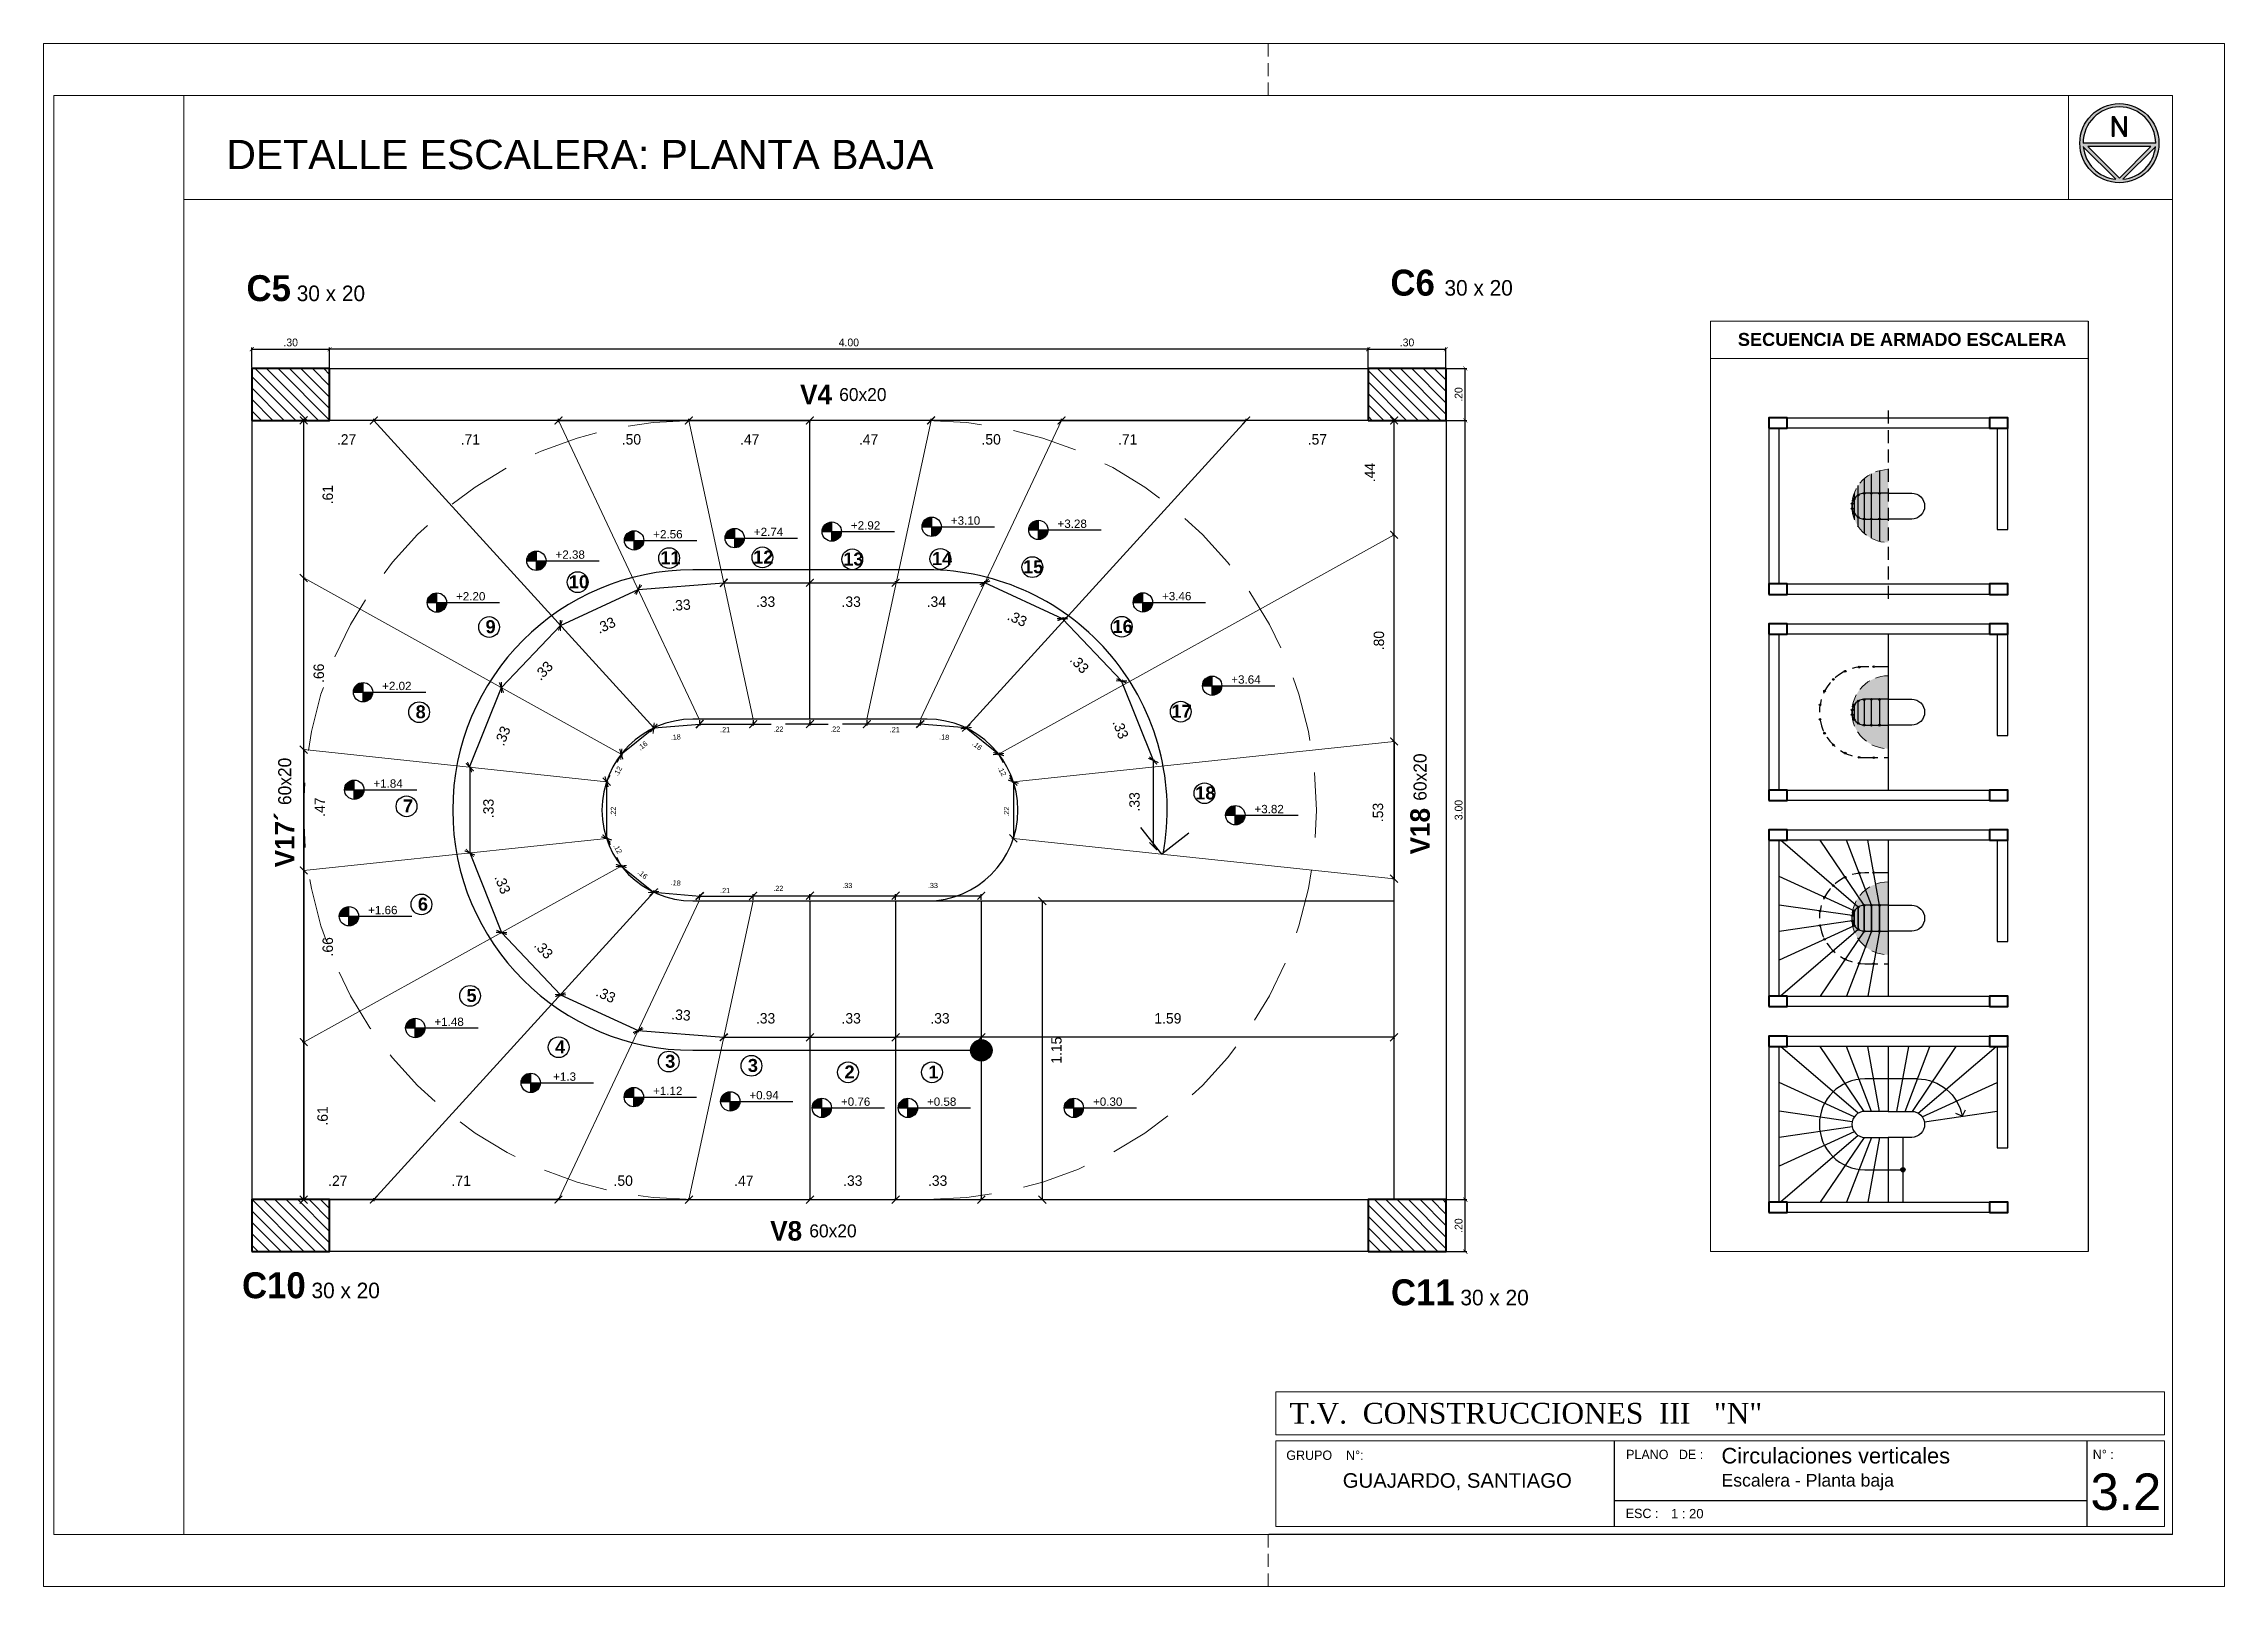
# Model space of a CAD drawing. Header units: millimetres. Extents: x -7 to 1246, y -1 to 1401.
# Drawn here: x 37.83 to 79.83, y -0.84 to 28.86 of the extents above; entities that cross this region are included whole.
import ezdxf
from ezdxf.enums import TextEntityAlignment as Align

# ---------------------------------------------------------------- set-up
doc = ezdxf.new("R2010")
doc.units = ezdxf.units.MM
doc.linetypes.add('DASHED2', pattern=[0.375, 0.25, -0.125])
doc.linetypes.add('HIDDEN', pattern=[0.375, 0.25, -0.125])
for name, color, linetype, lineweight in [('Anotaciones', 250, 'Continuous', 5), ('Columnas', 7, 'Continuous', 40), ('Cotas', 152, 'Continuous', 5), ('HATCH', 250, 'Continuous', 15), ('Muros', 7, 'Continuous', 30), ('Proyeccion', 252, 'HIDDEN', 13), ('Textos', 250, 'Continuous', 15), ('Vista', 252, 'Continuous', 13)]:
    doc.layers.add(name, color=color, linetype=linetype, lineweight=lineweight)
doc.layers.add('texto estructura', color=250, linetype='Continuous')
doc.styles.add('CENTURYGOTIC', font='GOTHIC.TTF')
doc.styles.add('Estilo_Generado_2', font='GOTHICB.TTF')
doc.styles.add('Gotic', font='GOTHIC.TTF')
doc.styles.add('LOCALES', font='arial.ttf')
doc.styles.add('ROMAND', font='GOTHIC.TTF')
doc.styles.add('ROTULO', font='times.ttf')
doc.styles.get("Standard").update_dxf_attribs({"font": 'arial.ttf'})
doc.dimstyles.new('1 20', dxfattribs={"dimtxt": 0.15, "dimasz": 0.08, "dimexe": 0.03, "dimexo": 0.02, "dimgap": 0.05, "dimtad": 1, "dimlfac": 0.2, "dimzin": 4, "dimdsep": 46, "dimtxsty": 'CENTURYGOTIC', "dimblk": 'ARCHTICK', "dimcen": 0.06, "dimclrd": 256, "dimclre": 256, "dimclrt": 251, "dimadec": 0, "dimazin": 0, "dimtfac": 1, "dimtofl": 0, "dimtmove": 2, "dimatfit": 3, "dimldrblk": 'ARCHTICK', "dimfxl": 1, "dimtolj": 1, "dimtzin": 0, "dimarcsym": 0})
doc.dimstyles.new('Cota 1-20', dxfattribs={"dimtxt": 0.2, "dimasz": 0.15, "dimexe": 0.03, "dimexo": 0.02, "dimgap": 0.05, "dimtad": 1, "dimlfac": 0.2, "dimzin": 4, "dimdsep": 46, "dimtxsty": 'CENTURYGOTIC', "dimblk": 'ARCHTICK', "dimcen": 0.6, "dimclrd": 256, "dimclre": 256, "dimclrt": 256, "dimadec": 0, "dimazin": 0, "dimtfac": 1, "dimtofl": 0, "dimtmove": 2, "dimatfit": 3, "dimldrblk": 'ARCHTICK', "dimfxl": 1, "dimtolj": 1, "dimtzin": 0, "dimarcsym": 0})

msp = doc.modelspace()

# ---------------------------------------------------------------- texts
for s, height, style, p in [('T.V.  CONSTRUCCIONES  III   "N"', 0.4, 'ROTULO', (61.821, 2.297)), ('GRUPO    N°:', 0.18, 'ROMAND', (61.759, 1.599)), ('PLANO   DE :', 0.18, 'ROMAND', (68.303, 1.614)), ('Circulaciones verticales', 0.3, 'LOCALES', (70.14, 1.53)), ('N° :', 0.18, 'ROMAND', (77.291, 1.614)), ('GUAJARDO, SANTIAGO ', 0.28, 'LOCALES', (62.846, 1.063)), ('Escalera - Planta baja', 0.243, 'LOCALES', (70.14, 1.086)), ('3.2', 0.702, 'LOCALES', (77.247, 0.636)), ('ESC :          ', 0.18, 'ROMAND', (68.296, 0.479)), ('1 : 20', 0.18, 'LOCALES', (69.166, 0.475))]:
    msp.add_text(s, height=height, dxfattribs=dict(style=style)).set_placement(p)
at = {"layer": 'texto estructura', "linetype": 'Continuous', "char_height": 0.375, "attachment_point": 3, "line_spacing_factor": 0.97018, "style": 'Estilo_Generado_2'}
for s, insert in [('\\A1;V4{\\fCentury Gothic|b0|i0|c0|p34; \\H0.66667x;60x20}', (54.059, 22.297)), ('\\A1;V8{\\fCentury Gothic|b0|i0|c0|p34; \\H0.66667x;60x20}', (53.483, 6.196))]:
    msp.add_mtext(s, dxfattribs=dict(at, insert=insert))
at = {"layer": 'texto estructura', "linetype": 'Continuous', "char_height": 0.375, "attachment_point": 3, "rotation": 90, "line_spacing_factor": 0.97018, "style": 'Estilo_Generado_2'}
for s, insert in [('\\A1;V18{\\fCentury Gothic|b0|i0|c0|p34; \\H0.66667x;60x20}', (64.147, 15.2)), ('\\A1;V17´{\\fCentury Gothic|b0|i0|c0|p34; \\H0.66667x;60x20}', (42.281, 15.117))]:
    msp.add_mtext(s, dxfattribs=dict(at, insert=insert))
at = {"layer": 'Textos', "insert": (41.346, 27.012), "char_height": 0.56404, "attachment_point": 1}
msp.add_mtext_dynamic_manual_height_columns('DETALLE ESCALERA: PLANTA BAJA', width=26.07968, gutter_width=2.82, heights=[0], dxfattribs=at)
at = {"layer": 'Textos', "width": 6.25312, "attachment_point": 3, "style": 'Gotic'}
for s, insert, char_height in [('{\\fCentury Gothic|b1|i0|c0|p34;\\H0.6645x;C5\\fCentury Gothic|b0|i0|c0|p34;\\H0.6x; 30 x 20}', (44.016, 24.407), 0.75245), ('{\\fCentury Gothic|b1|i0|c0|p34;C6} {\\H0.6x;30 x 20}', (66.121, 24.513), 0.5), ('{\\fCentury Gothic|b1|i0|c0|p34;\\H0.6645x;C10\\fCentury Gothic|b0|i0|c0|p34;\\H0.6x; 30 x 20}', (44.301, 5.211), 0.75245), ('{\\fCentury Gothic|b1|i0|c0|p34;C11\\fCentury Gothic|b0|i0|c0|p34;\\H0.6x; 30 x 20}', (66.428, 5.075), 0.5)]:
    msp.add_mtext(s, dxfattribs=dict(at, insert=insert, char_height=char_height))
at = {"layer": 'Textos', "linetype": 'Continuous', "char_height": 0.25, "attachment_point": 3, "style": 'Estilo_Generado_2'}
for s, insert, width in [('\\A1;\\pxql;{\\f@Arial Unicode MS|b1|i0|c0|p34;SECUENCIA DE ARMADO ESCALERA}', (88.635, 23.295), 18.17931), ('\\A1;\\pxql;{\\f@Arial Unicode MS|b1|i0|c0|p34;11}', (71.262, 19.093), 21.5584), ('\\A1;\\pxql;{\\f@Arial Unicode MS|b1|i0|c0|p34;12}', (73.05, 19.106), 21.5584), ('\\A1;\\pxql;{\\f@Arial Unicode MS|b1|i0|c0|p34;13}', (74.786, 19.067), 21.5584), ('\\A1;\\pxql;{\\f@Arial Unicode MS|b1|i0|c0|p34;14}', (76.493, 19.075), 21.5584), ('\\A1;\\pxql;{\\f@Arial Unicode MS|b1|i0|c0|p34;15}', (78.248, 18.919), 21.5584), ('\\A1;\\pxql;{\\f@Arial Unicode MS|b1|i0|c0|p34;10}', (69.499, 18.629), 21.5584), ('\\A1;\\pxql;{\\f@Arial Unicode MS|b1|i0|c0|p34;9}', (67.895, 17.765), 21.5584), ('\\A1;\\pxql;{\\f@Arial Unicode MS|b1|i0|c0|p34;16}', (79.97, 17.77), 21.5584), ('\\A1;\\pxql;{\\f@Arial Unicode MS|b1|i0|c0|p34;8}', (66.548, 16.126), 21.5584), ('\\A1;\\pxql;{\\f@Arial Unicode MS|b1|i0|c0|p34;17}', (81.106, 16.136), 21.5584), ('\\A1;\\pxql;{\\f@Arial Unicode MS|b1|i0|c0|p34;7}', (66.305, 14.313), 21.5584), ('\\A1;\\pxql;{\\f@Arial Unicode MS|b1|i0|c0|p34;18}', (81.563, 14.564), 21.5584), ('\\A1;\\pxql;{\\f@Arial Unicode MS|b1|i0|c0|p34;6}', (66.592, 12.424), 21.5584), ('\\A1;\\pxql;{\\f@Arial Unicode MS|b1|i0|c0|p34;5}', (67.529, 10.665), 21.5584), ('\\A1;\\pxql;{\\f@Arial Unicode MS|b1|i0|c0|p34;4}', (69.235, 9.674), 21.5584), ('\\A1;\\pxql;{\\f@Arial Unicode MS|b1|i0|c0|p34;3}', (71.355, 9.399), 21.5584), ('\\A1;\\pxql;{\\f@Arial Unicode MS|b1|i0|c0|p34;3}', (72.947, 9.318), 21.5584), ('\\A1;\\pxql;{\\f@Arial Unicode MS|b1|i0|c0|p34;2}', (74.808, 9.192), 21.5584), ('\\A1;\\pxql;{\\f@Arial Unicode MS|b1|i0|c0|p34;1}', (76.425, 9.192), 21.5584)]:
    msp.add_mtext(s, dxfattribs=dict(at, insert=insert, width=width))

# ---------------------------------------------------------------- blocks, each defined once
blk = doc.blocks.new('ca_norte11')
at = {"layer": 'HATCH'}
h = blk.add_hatch(color=256, dxfattribs=at)
h.dxf.hatch_style = 1
h.paths.add_polyline_path([(14.2, -89.4), (10.3, -89.4), (10.3, -121), (-9.5, -89.4), (-14, -89.4), (-14, -127.2), (-10.1, -127.2), (-10.1, -95.6), (9.7, -127.2), (14.2, -127.2)], flags=0)
h.paths.add_polyline_path([(-76.2, -76.2, 1), (76.2, -76.2, 1)])
h.paths.add_polyline_path([(-60.9, -69.9), (0, -9), (60.9, -69.9)], flags=16)
h.paths.add_polyline_path([(69.9, -76.2, -1), (-69.9, -76.2)], flags=16)
h.paths.add_polyline_path([(14.2, -89.4), (14.2, -127.2), (9.7, -127.2), (-10.1, -95.6), (-10.1, -127.2), (-14, -127.2), (-14, -89.4), (-9.5, -89.4), (10.3, -121), (10.3, -89.4)], flags=0)
h.paths.add_polyline_path([(6.7, -6.7, -0.359245), (69.5, -69.5)], flags=16)
h.paths.add_polyline_path([(-69.5, -69.5, -0.359245), (-6.7, -6.7)], flags=16)
at = {"layer": 'HATCH', "true_color": 0x000000}
h = blk.add_hatch(dxfattribs=at)
h.set_pattern_fill('ANSI31', color=18, scale=0.016)
h.paths.add_polyline_path([(14.2, -89.4), (10.3, -89.4), (10.3, -121), (-9.5, -89.4), (-14, -89.4), (-14, -127.2), (-10.1, -127.2), (-10.1, -95.6), (9.7, -127.2), (14.2, -127.2)])
for p, q in [((-6.7, -6.7), (-69.5, -69.5)), ((0, -9), (-60.9, -69.9)), ((60.9, -69.9), (0, -9)), ((69.5, -69.5), (6.7, -6.7)), ((-69.9, -76.2), (69.9, -76.2)), ((-60.9, -69.9), (60.9, -69.9))]:
    blk.add_line(p, q)
blk.add_lwpolyline([(-14, -127.2), (-10.1, -127.2), (-10.1, -95.6), (9.7, -127.2), (14.2, -127.2), (14.2, -89.4), (10.3, -89.4), (10.3, -121), (-9.5, -89.4), (-14, -89.4)], close=True)
blk.add_circle((0, -76.2), 76.2)
for start, end in [(95.4788, 174.5212), (5.4788, 84.5212), (180, 0)]:
    blk.add_arc((0, -76.2), 69.9, start, end)
blk = doc.blocks.new('_ArchTick')
at = {"color": 0, "linetype": 'ByBlock', "const_width": 0.15}
blk.add_lwpolyline([(-0.5, -0.5), (0.5, 0.5)], dxfattribs=at)
blk = doc.blocks.new('*D609')
at = {"layer": 'Cotas', "lineweight": -2, "transparency": 16777216}
for p, q in [((64.615, 21.61), (65.236, 21.61)), ((65.206, 6.61), (65.206, 21.61)), ((64.354, 6.61), (65.236, 6.61))]:
    blk.add_line(p, q, dxfattribs=at)
at = {"layer": 'Defpoints', "color": 0, "transparency": 16777216}
for p in [(64.595, 21.61), (65.206, 21.61), (64.334, 6.61)]:
    blk.add_point(p, dxfattribs=at)
at = {"layer": 'Cotas', "lineweight": -2, "transparency": 16777216, "xscale": 0.08, "yscale": 0.08, "zscale": 0.08}
for p, rotation in [((65.206, 21.61), 90), ((65.206, 6.61), 270)]:
    blk.add_blockref('_ArchTick', p, dxfattribs=dict(at, rotation=rotation))
at = {"layer": 'Cotas', "color": 251, "transparency": 16777216, "insert": (65.078, 14.11), "char_height": 0.15, "attachment_point": 5, "rotation": 90, "style": 'CENTURYGOTIC'}
blk.add_mtext('\\A1;3.00', dxfattribs=at)
blk = doc.blocks.new('*D610')
at = {"layer": 'Cotas', "lineweight": -2, "transparency": 16777216}
for p, q in [((64.615, 22.61), (65.236, 22.61)), ((65.206, 21.61), (65.206, 22.61)), ((64.615, 21.61), (65.236, 21.61))]:
    blk.add_line(p, q, dxfattribs=at)
at = {"layer": 'Defpoints', "color": 0, "transparency": 16777216}
for p in [(64.595, 22.61), (65.206, 22.61), (64.595, 21.61)]:
    blk.add_point(p, dxfattribs=at)
at = {"layer": 'Cotas', "lineweight": -2, "transparency": 16777216, "xscale": 0.08, "yscale": 0.08, "zscale": 0.08}
for p, rotation in [((65.206, 22.61), 90), ((65.206, 21.61), 270)]:
    blk.add_blockref('_ArchTick', p, dxfattribs=dict(at, rotation=rotation))
at = {"layer": 'Cotas', "color": 251, "transparency": 16777216, "insert": (65.078, 22.11), "char_height": 0.15, "attachment_point": 5, "rotation": 90, "style": 'CENTURYGOTIC'}
blk.add_mtext('\\A1;.20', dxfattribs=at)
blk = doc.blocks.new('*D611')
at = {"layer": 'Cotas', "lineweight": -2, "transparency": 16777216}
for p, q in [((64.615, 6.61), (65.236, 6.61)), ((65.206, 5.61), (65.206, 6.61)), ((64.615, 5.61), (65.236, 5.61))]:
    blk.add_line(p, q, dxfattribs=at)
at = {"layer": 'Defpoints', "color": 0, "transparency": 16777216}
for p in [(64.595, 6.61), (65.206, 6.61), (64.595, 5.61)]:
    blk.add_point(p, dxfattribs=at)
at = {"layer": 'Cotas', "lineweight": -2, "transparency": 16777216, "xscale": 0.08, "yscale": 0.08, "zscale": 0.08}
for p, rotation in [((65.206, 6.61), 90), ((65.206, 5.61), 270)]:
    blk.add_blockref('_ArchTick', p, dxfattribs=dict(at, rotation=rotation))
at = {"layer": 'Cotas', "color": 251, "transparency": 16777216, "insert": (65.078, 6.11), "char_height": 0.15, "attachment_point": 5, "rotation": 90, "style": 'CENTURYGOTIC'}
blk.add_mtext('\\A1;.20', dxfattribs=at)
blk = doc.blocks.new('*D612')
at = {"layer": 'Cotas', "lineweight": -2, "transparency": 16777216}
for p, q in [((63.334, 22.391), (63.334, 23.012)), ((63.334, 22.982), (64.834, 22.982)), ((64.834, 22.391), (64.834, 23.012))]:
    blk.add_line(p, q, dxfattribs=at)
at = {"layer": 'Defpoints', "color": 0, "transparency": 16777216}
for p in [(64.834, 22.982), (63.334, 22.371), (64.834, 22.371)]:
    blk.add_point(p, dxfattribs=at)
at = {"layer": 'Cotas', "lineweight": -2, "transparency": 16777216, "xscale": 0.08, "yscale": 0.08, "zscale": 0.08, "rotation": 180}
blk.add_blockref('_ArchTick', (63.334, 22.982), dxfattribs=at)
at = {"layer": 'Cotas', "lineweight": -2, "transparency": 16777216, "xscale": 0.08, "yscale": 0.08, "zscale": 0.08}
blk.add_blockref('_ArchTick', (64.834, 22.982), dxfattribs=at)
at = {"layer": 'Cotas', "color": 251, "transparency": 16777216, "insert": (64.084, 23.111), "char_height": 0.15, "attachment_point": 5, "style": 'CENTURYGOTIC'}
blk.add_mtext('\\A1;.30', dxfattribs=at)
blk = doc.blocks.new('*D613')
at = {"layer": 'Cotas', "lineweight": -2, "transparency": 16777216}
for p, q in [((43.334, 22.391), (43.334, 23.012)), ((63.334, 22.982), (43.334, 22.982)), ((63.334, 22.391), (63.334, 23.012))]:
    blk.add_line(p, q, dxfattribs=at)
at = {"layer": 'Defpoints', "color": 0, "transparency": 16777216}
for p in [(43.334, 22.982), (43.334, 22.371), (63.334, 22.371)]:
    blk.add_point(p, dxfattribs=at)
at = {"layer": 'Cotas', "lineweight": -2, "transparency": 16777216, "xscale": 0.08, "yscale": 0.08, "zscale": 0.08, "rotation": 180}
blk.add_blockref('_ArchTick', (43.334, 22.982), dxfattribs=at)
at = {"layer": 'Cotas', "lineweight": -2, "transparency": 16777216, "xscale": 0.08, "yscale": 0.08, "zscale": 0.08}
blk.add_blockref('_ArchTick', (63.334, 22.982), dxfattribs=at)
at = {"layer": 'Cotas', "color": 251, "transparency": 16777216, "insert": (53.334, 23.111), "char_height": 0.15, "attachment_point": 5, "style": 'CENTURYGOTIC'}
blk.add_mtext('\\A1;4.00', dxfattribs=at)
blk = doc.blocks.new('*D614')
at = {"layer": 'Cotas', "lineweight": -2, "transparency": 16777216}
for p, q in [((41.834, 22.63), (41.834, 23.012)), ((41.834, 22.982), (43.334, 22.982)), ((43.334, 22.391), (43.334, 23.012))]:
    blk.add_line(p, q, dxfattribs=at)
at = {"layer": 'Defpoints', "color": 0, "transparency": 16777216}
for p in [(43.334, 22.982), (41.834, 22.61), (43.334, 22.371)]:
    blk.add_point(p, dxfattribs=at)
at = {"layer": 'Cotas', "lineweight": -2, "transparency": 16777216, "xscale": 0.08, "yscale": 0.08, "zscale": 0.08, "rotation": 180}
blk.add_blockref('_ArchTick', (41.834, 22.982), dxfattribs=at)
at = {"layer": 'Cotas', "lineweight": -2, "transparency": 16777216, "xscale": 0.08, "yscale": 0.08, "zscale": 0.08}
blk.add_blockref('_ArchTick', (43.334, 22.982), dxfattribs=at)
at = {"layer": 'Cotas', "color": 251, "transparency": 16777216, "insert": (42.584, 23.111), "char_height": 0.15, "attachment_point": 5, "style": 'CENTURYGOTIC'}
blk.add_mtext('\\A1;.30', dxfattribs=at)
blk = doc.blocks.new('*D615')
at = {"layer": 'Cotas', "lineweight": -2, "transparency": 16777216}
for p, q in [((52.584, 9.735), (54.234, 9.735)), ((52.584, 9.715), (52.584, 9.705)), ((54.234, 9.715), (54.234, 9.705))]:
    blk.add_line(p, q, dxfattribs=at)
at = {"layer": 'Defpoints', "color": 0, "transparency": 16777216}
for p in [(52.584, 9.735), (54.234, 9.735), (54.234, 9.735)]:
    blk.add_point(p, dxfattribs=at)
at = {"layer": 'Cotas', "lineweight": -2, "transparency": 16777216, "xscale": 0.15, "yscale": 0.15, "zscale": 0.15, "rotation": 180}
blk.add_blockref('_ArchTick', (52.584, 9.735), dxfattribs=at)
at = {"layer": 'Cotas', "lineweight": -2, "transparency": 16777216, "xscale": 0.15, "yscale": 0.15, "zscale": 0.15}
blk.add_blockref('_ArchTick', (54.234, 9.735), dxfattribs=at)
at = {"layer": 'Cotas', "transparency": 16777216, "insert": (53.379, 10.099), "char_height": 0.2, "attachment_point": 5, "style": 'CENTURYGOTIC'}
blk.add_mtext('\\A1;.33', dxfattribs=at)
blk = doc.blocks.new('*D616')
at = {"layer": 'Cotas', "lineweight": -2, "transparency": 16777216}
for p, q in [((50.925, 9.735), (52.584, 9.735)), ((50.925, 9.715), (50.925, 9.705)), ((52.584, 9.715), (52.584, 9.705))]:
    blk.add_line(p, q, dxfattribs=at)
at = {"layer": 'Defpoints', "color": 0, "transparency": 16777216}
for p in [(50.925, 9.735), (52.584, 9.735), (52.584, 9.735)]:
    blk.add_point(p, dxfattribs=at)
at = {"layer": 'Cotas', "lineweight": -2, "transparency": 16777216, "xscale": 0.15, "yscale": 0.15, "zscale": 0.15, "rotation": 180}
blk.add_blockref('_ArchTick', (50.925, 9.735), dxfattribs=at)
at = {"layer": 'Cotas', "lineweight": -2, "transparency": 16777216, "xscale": 0.15, "yscale": 0.15, "zscale": 0.15}
blk.add_blockref('_ArchTick', (52.584, 9.735), dxfattribs=at)
at = {"layer": 'Cotas', "transparency": 16777216, "insert": (51.73, 10.099), "char_height": 0.2, "attachment_point": 5, "style": 'CENTURYGOTIC'}
blk.add_mtext('\\A1;.33', dxfattribs=at)
blk = doc.blocks.new('*D617')
at = {"layer": 'Cotas', "lineweight": -2, "transparency": 16777216}
for p, q in [((49.274, 9.844), (49.273, 9.834)), ((49.276, 9.863), (50.925, 9.735)), ((50.923, 9.715), (50.922, 9.705))]:
    blk.add_line(p, q, dxfattribs=at)
at = {"layer": 'Defpoints', "color": 0, "transparency": 16777216}
for p in [(49.276, 9.863), (50.925, 9.735), (50.925, 9.735)]:
    blk.add_point(p, dxfattribs=at)
at = {"layer": 'Cotas', "lineweight": -2, "transparency": 16777216, "xscale": 0.15, "yscale": 0.15, "zscale": 0.15}
for p, rotation in [((49.276, 9.863), 175.538401575377), ((50.925, 9.735), 355.538401575377)]:
    blk.add_blockref('_ArchTick', p, dxfattribs=dict(at, rotation=rotation))
at = {"layer": 'Cotas', "transparency": 16777216, "insert": (50.101, 10.165), "char_height": 0.2, "attachment_point": 5, "rotation": 355.5384, "style": 'CENTURYGOTIC'}
blk.add_mtext('\\A1;.33', dxfattribs=at)
blk = doc.blocks.new('*D618')
at = {"layer": 'Cotas', "lineweight": -2, "transparency": 16777216}
for p, q in [((47.77, 10.537), (47.765, 10.528)), ((47.778, 10.555), (49.276, 9.863)), ((49.267, 9.845), (49.263, 9.836))]:
    blk.add_line(p, q, dxfattribs=at)
at = {"layer": 'Defpoints', "color": 0, "transparency": 16777216}
for p in [(47.778, 10.555), (49.276, 9.863), (49.276, 9.863)]:
    blk.add_point(p, dxfattribs=at)
at = {"layer": 'Cotas', "lineweight": -2, "transparency": 16777216, "xscale": 0.15, "yscale": 0.15, "zscale": 0.15}
for p, rotation in [((47.778, 10.555), 155.2023528439512), ((49.276, 9.863), 335.2023528439512)]:
    blk.add_blockref('_ArchTick', p, dxfattribs=dict(at, rotation=rotation))
at = {"layer": 'Cotas', "transparency": 16777216, "insert": (48.653, 10.553), "char_height": 0.2, "attachment_point": 5, "rotation": 335.2024, "style": 'CENTURYGOTIC'}
blk.add_mtext('\\A1;.33', dxfattribs=at)
blk = doc.blocks.new('*D619')
at = {"layer": 'Cotas', "lineweight": -2, "transparency": 16777216}
for p, q in [((46.629, 11.739), (46.621, 11.732)), ((46.643, 11.753), (47.778, 10.555)), ((47.764, 10.542), (47.756, 10.535))]:
    blk.add_line(p, q, dxfattribs=at)
at = {"layer": 'Defpoints', "color": 0, "transparency": 16777216}
for p in [(46.643, 11.753), (47.778, 10.555), (47.778, 10.555)]:
    blk.add_point(p, dxfattribs=at)
at = {"layer": 'Cotas', "lineweight": -2, "transparency": 16777216, "xscale": 0.15, "yscale": 0.15, "zscale": 0.15}
for p, rotation in [((46.643, 11.753), 133.4682352290293), ((47.778, 10.555), 313.4682352290292)]:
    blk.add_blockref('_ArchTick', p, dxfattribs=dict(at, rotation=rotation))
at = {"layer": 'Cotas', "transparency": 16777216, "insert": (47.455, 11.426), "char_height": 0.2, "attachment_point": 5, "rotation": 313.4682, "style": 'CENTURYGOTIC'}
blk.add_mtext('\\A1;.33', dxfattribs=at)
blk = doc.blocks.new('*D620')
at = {"layer": 'Cotas', "lineweight": -2, "transparency": 16777216}
for p, q in [((46.014, 13.278), (46.004, 13.274)), ((46.032, 13.285), (46.646, 11.754)), ((46.662, 11.76), (46.674, 11.765))]:
    blk.add_line(p, q, dxfattribs=at)
at = {"layer": 'Defpoints', "color": 0, "transparency": 16777216}
for p in [(46.032, 13.285), (46.643, 11.753), (46.646, 11.754)]:
    blk.add_point(p, dxfattribs=at)
at = {"layer": 'Cotas', "lineweight": -2, "transparency": 16777216, "xscale": 0.15, "yscale": 0.15, "zscale": 0.15}
for p, rotation in [((46.032, 13.285), 111.8361084040424), ((46.646, 11.754), 291.8361084040424)]:
    blk.add_blockref('_ArchTick', p, dxfattribs=dict(at, rotation=rotation))
at = {"layer": 'Cotas', "transparency": 16777216, "insert": (46.664, 12.682), "char_height": 0.2, "attachment_point": 5, "rotation": 291.8361, "style": 'CENTURYGOTIC'}
blk.add_mtext('\\A1;.33', dxfattribs=at)
blk = doc.blocks.new('*D621')
at = {"layer": 'Cotas', "lineweight": -2, "transparency": 16777216}
for p, q in [((46.032, 14.935), (46.032, 13.285)), ((46.052, 14.935), (46.062, 14.935)), ((46.052, 13.285), (46.062, 13.285))]:
    blk.add_line(p, q, dxfattribs=at)
at = {"layer": 'Defpoints', "color": 0, "transparency": 16777216}
for p in [(46.032, 14.935), (46.032, 13.285), (46.032, 13.285)]:
    blk.add_point(p, dxfattribs=at)
at = {"layer": 'Cotas', "lineweight": -2, "transparency": 16777216, "xscale": 0.15, "yscale": 0.15, "zscale": 0.15}
for p, rotation in [((46.032, 14.935), 90), ((46.032, 13.285), 270)]:
    blk.add_blockref('_ArchTick', p, dxfattribs=dict(at, rotation=rotation))
at = {"layer": 'Cotas', "transparency": 16777216, "insert": (46.394, 14.14), "char_height": 0.2, "attachment_point": 5, "rotation": 90, "style": 'CENTURYGOTIC'}
blk.add_mtext('\\A1;.33', dxfattribs=at)
blk = doc.blocks.new('*D622')
at = {"layer": 'Cotas', "lineweight": -2, "transparency": 16777216}
for p, q in [((49.276, 18.356), (50.925, 18.485)), ((50.923, 18.505), (50.922, 18.515)), ((49.274, 18.376), (49.273, 18.386))]:
    blk.add_line(p, q, dxfattribs=at)
at = {"layer": 'Defpoints', "color": 0, "transparency": 16777216}
for p in [(50.925, 18.485), (50.925, 18.485), (49.276, 18.356)]:
    blk.add_point(p, dxfattribs=at)
at = {"layer": 'Cotas', "lineweight": -2, "transparency": 16777216, "xscale": 0.15, "yscale": 0.15, "zscale": 0.15}
for p, rotation in [((50.925, 18.485), 4.461598424622991), ((49.276, 18.356), 184.461598424623)]:
    blk.add_blockref('_ArchTick', p, dxfattribs=dict(at, rotation=rotation))
at = {"layer": 'Cotas', "transparency": 16777216, "insert": (50.101, 18.055), "char_height": 0.2, "attachment_point": 5, "rotation": 4.4616, "style": 'CENTURYGOTIC'}
blk.add_mtext('\\A1;.33', dxfattribs=at)
blk = doc.blocks.new('*D623')
at = {"layer": 'Cotas', "lineweight": -2, "transparency": 16777216}
for p, q in [((47.778, 17.664), (49.276, 18.356)), ((49.267, 18.374), (49.263, 18.383)), ((47.77, 17.682), (47.765, 17.691))]:
    blk.add_line(p, q, dxfattribs=at)
at = {"layer": 'Defpoints', "color": 0, "transparency": 16777216}
for p in [(49.276, 18.356), (49.276, 18.356), (47.778, 17.664)]:
    blk.add_point(p, dxfattribs=at)
at = {"layer": 'Cotas', "lineweight": -2, "transparency": 16777216, "xscale": 0.15, "yscale": 0.15, "zscale": 0.15}
for p, rotation in [((49.276, 18.356), 24.79764715604878), ((47.778, 17.664), 204.7976471560488)]:
    blk.add_blockref('_ArchTick', p, dxfattribs=dict(at, rotation=rotation))
at = {"layer": 'Cotas', "transparency": 16777216, "insert": (48.653, 17.667), "char_height": 0.2, "attachment_point": 5, "rotation": 24.7976, "style": 'CENTURYGOTIC'}
blk.add_mtext('\\A1;.33', dxfattribs=at)
blk = doc.blocks.new('*D624')
at = {"layer": 'Cotas', "lineweight": -2, "transparency": 16777216}
for p, q in [((46.643, 16.467), (47.778, 17.664)), ((47.764, 17.678), (47.756, 17.685)), ((46.629, 16.481), (46.621, 16.488))]:
    blk.add_line(p, q, dxfattribs=at)
at = {"layer": 'Defpoints', "color": 0, "transparency": 16777216}
for p in [(47.778, 17.664), (47.778, 17.664), (46.643, 16.467)]:
    blk.add_point(p, dxfattribs=at)
at = {"layer": 'Cotas', "lineweight": -2, "transparency": 16777216, "xscale": 0.15, "yscale": 0.15, "zscale": 0.15}
for p, rotation in [((47.778, 17.664), 46.53176477097072), ((46.643, 16.467), 226.5317647709708)]:
    blk.add_blockref('_ArchTick', p, dxfattribs=dict(at, rotation=rotation))
at = {"layer": 'Cotas', "transparency": 16777216, "insert": (47.455, 16.793), "char_height": 0.2, "attachment_point": 5, "rotation": 46.5318, "style": 'CENTURYGOTIC'}
blk.add_mtext('\\A1;.33', dxfattribs=at)
blk = doc.blocks.new('*D625')
at = {"layer": 'Cotas', "lineweight": -2, "transparency": 16777216}
for p, q in [((46.03, 14.936), (46.643, 16.467)), ((46.625, 16.474), (46.615, 16.478)), ((46.014, 14.942), (46.002, 14.947))]:
    blk.add_line(p, q, dxfattribs=at)
at = {"layer": 'Defpoints', "color": 0, "transparency": 16777216}
for p in [(46.643, 16.467), (46.643, 16.467), (46.032, 14.935)]:
    blk.add_point(p, dxfattribs=at)
at = {"layer": 'Cotas', "lineweight": -2, "transparency": 16777216, "xscale": 0.15, "yscale": 0.15, "zscale": 0.15}
for p, rotation in [((46.643, 16.467), 68.16389159595757), ((46.03, 14.936), 248.1638915959576)]:
    blk.add_blockref('_ArchTick', p, dxfattribs=dict(at, rotation=rotation))
at = {"layer": 'Cotas', "transparency": 16777216, "insert": (46.664, 15.538), "char_height": 0.2, "attachment_point": 5, "rotation": 68.1639, "style": 'CENTURYGOTIC'}
blk.add_mtext('\\A1;.33', dxfattribs=at)
blk = doc.blocks.new('*D626')
at = {"layer": 'Cotas', "lineweight": -2, "transparency": 16777216}
for p, q in [((54.234, 6.63), (54.234, 6.64)), ((54.234, 6.61), (55.884, 6.61)), ((55.884, 6.63), (55.884, 6.64))]:
    blk.add_line(p, q, dxfattribs=at)
at = {"layer": 'Defpoints', "color": 0, "transparency": 16777216}
for p in [(54.234, 6.61), (55.884, 6.61), (55.884, 6.61)]:
    blk.add_point(p, dxfattribs=at)
at = {"layer": 'Cotas', "lineweight": -2, "transparency": 16777216, "xscale": 0.15, "yscale": 0.15, "zscale": 0.15, "rotation": 180}
blk.add_blockref('_ArchTick', (54.234, 6.61), dxfattribs=at)
at = {"layer": 'Cotas', "lineweight": -2, "transparency": 16777216, "xscale": 0.15, "yscale": 0.15, "zscale": 0.15}
blk.add_blockref('_ArchTick', (55.884, 6.61), dxfattribs=at)
at = {"layer": 'Cotas', "transparency": 16777216, "insert": (55.044, 6.974), "char_height": 0.2, "attachment_point": 5, "style": 'CENTURYGOTIC'}
blk.add_mtext('\\A1;.33', dxfattribs=at)
blk = doc.blocks.new('*D627')
at = {"layer": 'Cotas', "lineweight": -2, "transparency": 16777216}
for p, q in [((52.584, 6.63), (52.584, 6.64)), ((52.584, 6.61), (54.234, 6.61)), ((54.234, 6.63), (54.234, 6.64))]:
    blk.add_line(p, q, dxfattribs=at)
at = {"layer": 'Defpoints', "color": 0, "transparency": 16777216}
for p in [(52.584, 6.61), (54.234, 6.61), (54.234, 6.61)]:
    blk.add_point(p, dxfattribs=at)
at = {"layer": 'Cotas', "lineweight": -2, "transparency": 16777216, "xscale": 0.15, "yscale": 0.15, "zscale": 0.15, "rotation": 180}
blk.add_blockref('_ArchTick', (52.584, 6.61), dxfattribs=at)
at = {"layer": 'Cotas', "lineweight": -2, "transparency": 16777216, "xscale": 0.15, "yscale": 0.15, "zscale": 0.15}
blk.add_blockref('_ArchTick', (54.234, 6.61), dxfattribs=at)
at = {"layer": 'Cotas', "transparency": 16777216, "insert": (53.41, 6.974), "char_height": 0.2, "attachment_point": 5, "style": 'CENTURYGOTIC'}
blk.add_mtext('\\A1;.33', dxfattribs=at)
blk = doc.blocks.new('*D628')
at = {"layer": 'Cotas', "lineweight": -2, "transparency": 16777216}
for p, q in [((50.253, 21.629), (50.253, 21.639)), ((50.253, 21.609), (52.584, 21.609)), ((52.584, 21.59), (52.584, 21.579))]:
    blk.add_line(p, q, dxfattribs=at)
at = {"layer": 'Defpoints', "color": 0, "transparency": 16777216}
for p in [(50.253, 21.609), (52.584, 21.61), (52.584, 21.609)]:
    blk.add_point(p, dxfattribs=at)
at = {"layer": 'Cotas', "lineweight": -2, "transparency": 16777216, "xscale": 0.15, "yscale": 0.15, "zscale": 0.15, "rotation": 180}
blk.add_blockref('_ArchTick', (50.253, 21.609), dxfattribs=at)
at = {"layer": 'Cotas', "lineweight": -2, "transparency": 16777216, "xscale": 0.15, "yscale": 0.15, "zscale": 0.15}
blk.add_blockref('_ArchTick', (52.584, 21.609), dxfattribs=at)
at = {"layer": 'Cotas', "transparency": 16777216, "insert": (51.424, 21.245), "char_height": 0.2, "attachment_point": 5, "style": 'CENTURYGOTIC'}
blk.add_mtext('\\A1;.47', dxfattribs=at)
blk = doc.blocks.new('*D629')
at = {"layer": 'Cotas', "lineweight": -2, "transparency": 16777216}
for p, q in [((47.741, 6.63), (47.741, 6.64)), ((47.741, 6.61), (50.253, 6.61)), ((50.253, 6.63), (50.253, 6.64))]:
    blk.add_line(p, q, dxfattribs=at)
at = {"layer": 'Defpoints', "color": 0, "transparency": 16777216}
for p in [(47.741, 6.61), (50.253, 6.61), (50.253, 6.61)]:
    blk.add_point(p, dxfattribs=at)
at = {"layer": 'Cotas', "lineweight": -2, "transparency": 16777216, "xscale": 0.15, "yscale": 0.15, "zscale": 0.15, "rotation": 180}
blk.add_blockref('_ArchTick', (47.741, 6.61), dxfattribs=at)
at = {"layer": 'Cotas', "lineweight": -2, "transparency": 16777216, "xscale": 0.15, "yscale": 0.15, "zscale": 0.15}
blk.add_blockref('_ArchTick', (50.253, 6.61), dxfattribs=at)
at = {"layer": 'Cotas', "transparency": 16777216, "insert": (48.988, 6.974), "char_height": 0.2, "attachment_point": 5, "style": 'CENTURYGOTIC'}
blk.add_mtext('\\A1;.50', dxfattribs=at)
blk = doc.blocks.new('*D630')
at = {"layer": 'Cotas', "lineweight": -2, "transparency": 16777216}
for p, q in [((44.184, 6.63), (44.184, 6.64)), ((47.741, 6.61), (44.184, 6.61)), ((47.741, 6.63), (47.741, 6.64))]:
    blk.add_line(p, q, dxfattribs=at)
at = {"layer": 'Defpoints', "color": 0, "transparency": 16777216}
for p in [(44.184, 6.61), (44.184, 6.61), (47.741, 6.61)]:
    blk.add_point(p, dxfattribs=at)
at = {"layer": 'Cotas', "lineweight": -2, "transparency": 16777216, "xscale": 0.15, "yscale": 0.15, "zscale": 0.15, "rotation": 180}
blk.add_blockref('_ArchTick', (44.184, 6.61), dxfattribs=at)
at = {"layer": 'Cotas', "lineweight": -2, "transparency": 16777216, "xscale": 0.15, "yscale": 0.15, "zscale": 0.15}
blk.add_blockref('_ArchTick', (47.741, 6.61), dxfattribs=at)
at = {"layer": 'Cotas', "transparency": 16777216, "insert": (45.868, 6.974), "char_height": 0.2, "attachment_point": 5, "style": 'CENTURYGOTIC'}
blk.add_mtext('\\A1;.71', dxfattribs=at)
blk = doc.blocks.new('*D631')
at = {"layer": 'Cotas', "lineweight": -2, "transparency": 16777216}
for p, q in [((42.834, 6.63), (42.834, 6.64)), ((44.184, 6.61), (42.834, 6.61)), ((44.184, 6.59), (44.184, 6.58))]:
    blk.add_line(p, q, dxfattribs=at)
at = {"layer": 'Defpoints', "color": 0, "transparency": 16777216}
for p in [(42.834, 6.61), (42.834, 6.61), (44.184, 6.61)]:
    blk.add_point(p, dxfattribs=at)
at = {"layer": 'Cotas', "lineweight": -2, "transparency": 16777216, "xscale": 0.15, "yscale": 0.15, "zscale": 0.15, "rotation": 180}
blk.add_blockref('_ArchTick', (42.834, 6.61), dxfattribs=at)
at = {"layer": 'Cotas', "lineweight": -2, "transparency": 16777216, "xscale": 0.15, "yscale": 0.15, "zscale": 0.15}
blk.add_blockref('_ArchTick', (44.184, 6.61), dxfattribs=at)
at = {"layer": 'Cotas', "transparency": 16777216, "insert": (43.492, 6.974), "char_height": 0.2, "attachment_point": 5, "style": 'CENTURYGOTIC'}
blk.add_mtext('\\A1;.27', dxfattribs=at)
blk = doc.blocks.new('*D632')
at = {"layer": 'Cotas', "lineweight": -2, "transparency": 16777216}
for p, q in [((42.834, 12.947), (42.834, 9.642)), ((42.854, 12.947), (42.864, 12.947)), ((42.854, 9.642), (42.864, 9.642))]:
    blk.add_line(p, q, dxfattribs=at)
at = {"layer": 'Defpoints', "color": 0, "transparency": 16777216}
for p in [(42.834, 12.947), (42.834, 9.642), (42.834, 9.642)]:
    blk.add_point(p, dxfattribs=at)
at = {"layer": 'Cotas', "lineweight": -2, "transparency": 16777216, "xscale": 0.15, "yscale": 0.15, "zscale": 0.15}
for p, rotation in [((42.834, 12.947), 90), ((42.834, 9.642), 270)]:
    blk.add_blockref('_ArchTick', p, dxfattribs=dict(at, rotation=rotation))
at = {"layer": 'Cotas', "transparency": 16777216, "insert": (43.299, 11.477), "char_height": 0.2, "attachment_point": 5, "rotation": 90, "style": 'CENTURYGOTIC'}
blk.add_mtext('\\A1;.66', dxfattribs=at)
blk = doc.blocks.new('*D633')
at = {"layer": 'Cotas', "lineweight": -2, "transparency": 16777216}
for p, q in [((42.834, 15.273), (42.834, 12.947)), ((42.854, 15.273), (42.864, 15.273)), ((42.854, 12.947), (42.864, 12.947))]:
    blk.add_line(p, q, dxfattribs=at)
at = {"layer": 'Defpoints', "color": 0, "transparency": 16777216}
for p in [(42.834, 15.273), (42.834, 12.947), (42.834, 12.947)]:
    blk.add_point(p, dxfattribs=at)
at = {"layer": 'Cotas', "lineweight": -2, "transparency": 16777216, "xscale": 0.15, "yscale": 0.15, "zscale": 0.15}
for p, rotation in [((42.834, 15.273), 90), ((42.834, 12.947), 270)]:
    blk.add_blockref('_ArchTick', p, dxfattribs=dict(at, rotation=rotation))
at = {"layer": 'Cotas', "transparency": 16777216, "insert": (43.144, 14.166), "char_height": 0.2, "attachment_point": 5, "rotation": 90, "style": 'CENTURYGOTIC'}
blk.add_mtext('\\A1;.47', dxfattribs=at)
blk = doc.blocks.new('*D634')
at = {"layer": 'Cotas', "lineweight": -2, "transparency": 16777216}
for p, q in [((47.741, 21.609), (50.253, 21.609)), ((47.741, 21.59), (47.741, 21.579)), ((50.253, 21.629), (50.253, 21.639))]:
    blk.add_line(p, q, dxfattribs=at)
at = {"layer": 'Defpoints', "color": 0, "transparency": 16777216}
for p in [(47.741, 21.61), (50.253, 21.609), (50.253, 21.609)]:
    blk.add_point(p, dxfattribs=at)
at = {"layer": 'Cotas', "lineweight": -2, "transparency": 16777216, "xscale": 0.15, "yscale": 0.15, "zscale": 0.15, "rotation": 180}
blk.add_blockref('_ArchTick', (47.741, 21.609), dxfattribs=at)
at = {"layer": 'Cotas', "lineweight": -2, "transparency": 16777216, "xscale": 0.15, "yscale": 0.15, "zscale": 0.15}
blk.add_blockref('_ArchTick', (50.253, 21.609), dxfattribs=at)
at = {"layer": 'Cotas', "transparency": 16777216, "insert": (49.146, 21.245), "char_height": 0.2, "attachment_point": 5, "style": 'CENTURYGOTIC'}
blk.add_mtext('\\A1;.50', dxfattribs=at)
blk = doc.blocks.new('*D371')
at = {"layer": 'Cotas', "lineweight": -2, "transparency": 16777216}
for p, q in [((44.184, 21.63), (44.184, 21.64)), ((47.741, 21.61), (44.184, 21.61)), ((47.741, 21.63), (47.741, 21.64))]:
    blk.add_line(p, q, dxfattribs=at)
at = {"layer": 'Defpoints', "color": 0, "transparency": 16777216}
for p in [(44.184, 21.61), (44.184, 21.61), (47.741, 21.61)]:
    blk.add_point(p, dxfattribs=at)
at = {"layer": 'Cotas', "lineweight": -2, "transparency": 16777216, "xscale": 0.15, "yscale": 0.15, "zscale": 0.15, "rotation": 180}
blk.add_blockref('_ArchTick', (44.184, 21.61), dxfattribs=at)
at = {"layer": 'Cotas', "lineweight": -2, "transparency": 16777216, "xscale": 0.15, "yscale": 0.15, "zscale": 0.15}
blk.add_blockref('_ArchTick', (47.741, 21.61), dxfattribs=at)
at = {"layer": 'Cotas', "transparency": 16777216, "insert": (46.044, 21.245), "char_height": 0.2, "attachment_point": 5, "style": 'CENTURYGOTIC'}
blk.add_mtext('\\A1;.71', dxfattribs=at)
blk = doc.blocks.new('*D372')
at = {"layer": 'Cotas', "lineweight": -2, "transparency": 16777216}
for p, q in [((42.834, 21.63), (42.834, 21.64)), ((44.184, 21.61), (42.834, 21.61)), ((44.184, 21.63), (44.184, 21.64))]:
    blk.add_line(p, q, dxfattribs=at)
at = {"layer": 'Defpoints', "color": 0, "transparency": 16777216}
for p in [(42.834, 21.61), (42.834, 21.61), (44.184, 21.61)]:
    blk.add_point(p, dxfattribs=at)
at = {"layer": 'Cotas', "lineweight": -2, "transparency": 16777216, "xscale": 0.15, "yscale": 0.15, "zscale": 0.15, "rotation": 180}
blk.add_blockref('_ArchTick', (42.834, 21.61), dxfattribs=at)
at = {"layer": 'Cotas', "lineweight": -2, "transparency": 16777216, "xscale": 0.15, "yscale": 0.15, "zscale": 0.15}
blk.add_blockref('_ArchTick', (44.184, 21.61), dxfattribs=at)
at = {"layer": 'Cotas', "transparency": 16777216, "insert": (43.66, 21.245), "char_height": 0.2, "attachment_point": 5, "style": 'CENTURYGOTIC'}
blk.add_mtext('\\A1;.27', dxfattribs=at)
blk = doc.blocks.new('*D373')
at = {"layer": 'Cotas', "lineweight": -2, "transparency": 16777216}
for p, q in [((42.834, 18.578), (42.834, 21.61)), ((42.854, 21.61), (42.864, 21.61)), ((42.854, 18.578), (42.864, 18.578))]:
    blk.add_line(p, q, dxfattribs=at)
at = {"layer": 'Defpoints', "color": 0, "transparency": 16777216}
for p in [(42.834, 21.61), (42.834, 21.61), (42.834, 18.578)]:
    blk.add_point(p, dxfattribs=at)
at = {"layer": 'Cotas', "lineweight": -2, "transparency": 16777216, "xscale": 0.15, "yscale": 0.15, "zscale": 0.15}
for p, rotation in [((42.834, 21.61), 90), ((42.834, 18.578), 270)]:
    blk.add_blockref('_ArchTick', p, dxfattribs=dict(at, rotation=rotation))
at = {"layer": 'Cotas', "transparency": 16777216, "insert": (43.299, 20.181), "char_height": 0.2, "attachment_point": 5, "rotation": 90, "style": 'CENTURYGOTIC'}
blk.add_mtext('\\A1;.61', dxfattribs=at)
blk = doc.blocks.new('*D374')
at = {"layer": 'Cotas', "lineweight": -2, "transparency": 16777216}
for p, q in [((42.834, 15.273), (42.834, 18.578)), ((42.854, 18.578), (42.864, 18.578)), ((42.854, 15.273), (42.864, 15.273))]:
    blk.add_line(p, q, dxfattribs=at)
at = {"layer": 'Defpoints', "color": 0, "transparency": 16777216}
for p in [(42.834, 18.578), (42.834, 18.578), (42.834, 15.273)]:
    blk.add_point(p, dxfattribs=at)
at = {"layer": 'Cotas', "lineweight": -2, "transparency": 16777216, "xscale": 0.15, "yscale": 0.15, "zscale": 0.15}
for p, rotation in [((42.834, 18.578), 90), ((42.834, 15.273), 270)]:
    blk.add_blockref('_ArchTick', p, dxfattribs=dict(at, rotation=rotation))
at = {"layer": 'Cotas', "transparency": 16777216, "insert": (43.126, 16.743), "char_height": 0.2, "attachment_point": 5, "rotation": 90, "style": 'CENTURYGOTIC'}
blk.add_mtext('\\A1;.66', dxfattribs=at)
blk = doc.blocks.new('Cota de nivel planta')
h = blk.add_hatch(color=256)
h.dxf.hatch_style = 1
h.paths.add_polyline_path([(0.47, 0), (0, 0), (0, -0.47, 0.414214)])
h.paths.add_polyline_path([(0, 0), (0, 0.47, 0.414214), (-0.47, 0)])
for p, q in [((-0.47, 0), (0.47, 0)), ((0, -0.47), (0, 0.47)), ((0.47, 0), (3.02, 0))]:
    blk.add_line(p, q)
blk.add_circle((0, 0), 0.466)
blk.add_attdef('NIVEL', text='', height=0.4).set_placement((1.63, 0.1), align=Align.CENTER)
blk = doc.blocks.new('*D375')
at = {"layer": 'Cotas', "lineweight": -2, "transparency": 16777216}
for p, q in [((55.884, 9.735), (54.234, 9.735)), ((54.234, 9.715), (54.234, 9.705)), ((55.884, 9.715), (55.884, 9.705))]:
    blk.add_line(p, q, dxfattribs=at)
at = {"layer": 'Defpoints', "color": 0, "transparency": 16777216}
for p in [(54.234, 9.735), (54.234, 9.735), (55.884, 9.735)]:
    blk.add_point(p, dxfattribs=at)
at = {"layer": 'Cotas', "lineweight": -2, "transparency": 16777216, "xscale": 0.15, "yscale": 0.15, "zscale": 0.15, "rotation": 180}
blk.add_blockref('_ArchTick', (54.234, 9.735), dxfattribs=at)
at = {"layer": 'Cotas', "lineweight": -2, "transparency": 16777216, "xscale": 0.15, "yscale": 0.15, "zscale": 0.15}
blk.add_blockref('_ArchTick', (55.884, 9.735), dxfattribs=at)
at = {"layer": 'Cotas', "transparency": 16777216, "insert": (55.089, 10.099), "char_height": 0.2, "attachment_point": 5, "style": 'CENTURYGOTIC'}
blk.add_mtext('\\A1;.33', dxfattribs=at)
blk = doc.blocks.new('*D383')
at = {"layer": 'Cotas', "lineweight": -2, "transparency": 16777216}
for p, q in [((52.585, 12.46), (54.234, 12.46)), ((52.585, 12.44), (52.585, 12.43)), ((54.234, 12.38), (54.234, 12.49))]:
    blk.add_line(p, q, dxfattribs=at)
at = {"layer": 'Defpoints', "color": 0, "transparency": 16777216}
for p in [(52.585, 12.46), (54.234, 12.46), (54.234, 12.36)]:
    blk.add_point(p, dxfattribs=at)
at = {"layer": 'Cotas', "lineweight": -2, "transparency": 16777216, "xscale": 0.15, "yscale": 0.15, "zscale": 0.15, "rotation": 180}
blk.add_blockref('_ArchTick', (52.585, 12.46), dxfattribs=at)
at = {"layer": 'Cotas', "lineweight": -2, "transparency": 16777216, "xscale": 0.15, "yscale": 0.15, "zscale": 0.15}
blk.add_blockref('_ArchTick', (54.234, 12.46), dxfattribs=at)
at = {"layer": 'Cotas', "transparency": 16777216, "insert": (53.303, 12.657), "char_height": 0.2, "attachment_point": 5, "style": 'CENTURYGOTIC'}
blk.add_mtext('\\A1;{\\H0.5x;.33}', dxfattribs=at)
blk = doc.blocks.new('*D384')
at = {"layer": 'Cotas', "lineweight": -2, "transparency": 16777216}
for p, q in [((51.49, 12.475), (51.49, 12.49)), ((51.49, 12.46), (52.585, 12.46)), ((52.585, 12.38), (52.585, 12.49))]:
    blk.add_line(p, q, dxfattribs=at)
at = {"layer": 'Defpoints', "color": 0, "transparency": 16777216}
for p in [(51.49, 12.455), (52.585, 12.46), (52.585, 12.36)]:
    blk.add_point(p, dxfattribs=at)
at = {"layer": 'Cotas', "lineweight": -2, "transparency": 16777216, "xscale": 0.15, "yscale": 0.15, "zscale": 0.15, "rotation": 180}
blk.add_blockref('_ArchTick', (51.49, 12.46), dxfattribs=at)
at = {"layer": 'Cotas', "lineweight": -2, "transparency": 16777216, "xscale": 0.15, "yscale": 0.15, "zscale": 0.15}
blk.add_blockref('_ArchTick', (52.585, 12.46), dxfattribs=at)
at = {"layer": 'Cotas', "transparency": 16777216, "insert": (51.976, 12.602), "char_height": 0.2, "attachment_point": 5, "style": 'CENTURYGOTIC'}
blk.add_mtext('\\A1;{\\H0.5x;.22}', dxfattribs=at)
blk = doc.blocks.new('*D385')
at = {"layer": 'Cotas', "lineweight": -2, "transparency": 16777216}
for p, q in [((50.462, 12.455), (51.49, 12.455)), ((50.462, 12.435), (50.462, 12.425)), ((51.49, 12.38), (51.49, 12.485))]:
    blk.add_line(p, q, dxfattribs=at)
at = {"layer": 'Defpoints', "color": 0, "transparency": 16777216}
for p in [(50.462, 12.455), (51.49, 12.455), (51.49, 12.36)]:
    blk.add_point(p, dxfattribs=at)
at = {"layer": 'Cotas', "lineweight": -2, "transparency": 16777216, "xscale": 0.15, "yscale": 0.15, "zscale": 0.15, "rotation": 180}
blk.add_blockref('_ArchTick', (50.462, 12.455), dxfattribs=at)
at = {"layer": 'Cotas', "lineweight": -2, "transparency": 16777216, "xscale": 0.15, "yscale": 0.15, "zscale": 0.15}
blk.add_blockref('_ArchTick', (51.49, 12.455), dxfattribs=at)
at = {"layer": 'Cotas', "transparency": 16777216, "insert": (50.951, 12.561), "char_height": 0.2, "attachment_point": 5, "style": 'CENTURYGOTIC'}
blk.add_mtext('\\A1;{\\H0.5x;.21}', dxfattribs=at)
blk = doc.blocks.new('*D386')
at = {"layer": 'Cotas', "lineweight": -2, "transparency": 16777216}
for p, q in [((49.577, 12.53), (50.462, 12.455)), ((49.579, 12.55), (49.58, 12.56)), ((50.455, 12.38), (50.464, 12.485))]:
    blk.add_line(p, q, dxfattribs=at)
at = {"layer": 'Defpoints', "color": 0, "transparency": 16777216}
for p in [(49.577, 12.53), (50.454, 12.36), (50.462, 12.455)]:
    blk.add_point(p, dxfattribs=at)
at = {"layer": 'Cotas', "lineweight": -2, "transparency": 16777216, "xscale": 0.15, "yscale": 0.15, "zscale": 0.15}
for p, rotation in [((49.577, 12.53), 175.1750385600208), ((50.462, 12.455), 355.1750385600208)]:
    blk.add_blockref('_ArchTick', p, dxfattribs=dict(at, rotation=rotation))
at = {"layer": 'Cotas', "transparency": 16777216, "insert": (50, 12.707), "char_height": 0.2, "attachment_point": 5, "rotation": 355.175, "style": 'CENTURYGOTIC'}
blk.add_mtext('\\A1;{\\H0.5x;.18}', dxfattribs=at)
blk = doc.blocks.new('*D387')
at = {"layer": 'Cotas', "lineweight": -2, "transparency": 16777216}
for p, q in [((48.951, 13.032), (49.574, 12.532)), ((48.939, 13.016), (48.932, 13.008)), ((49.54, 12.489), (49.593, 12.555))]:
    blk.add_line(p, q, dxfattribs=at)
at = {"layer": 'Defpoints', "color": 0, "transparency": 16777216}
for p in [(48.951, 13.032), (49.527, 12.473), (49.574, 12.532)]:
    blk.add_point(p, dxfattribs=at)
at = {"layer": 'Cotas', "lineweight": -2, "transparency": 16777216, "xscale": 0.15, "yscale": 0.15, "zscale": 0.15}
for p, rotation in [((48.951, 13.032), 141.2875084714929), ((49.574, 12.532), 321.2875084714929)]:
    blk.add_blockref('_ArchTick', p, dxfattribs=dict(at, rotation=rotation))
at = {"layer": 'Cotas', "transparency": 16777216, "insert": (49.362, 12.871), "char_height": 0.2, "attachment_point": 5, "rotation": 321.2875, "style": 'CENTURYGOTIC'}
blk.add_mtext('\\A1;{\\H0.5x;.16}', dxfattribs=at)
blk = doc.blocks.new('*D388')
at = {"layer": 'Cotas', "lineweight": -2, "transparency": 16777216}
for p, q in [((48.667, 13.564), (48.734, 13.439)), ((48.684, 13.573), (48.693, 13.578)), ((48.95, 13.033), (48.863, 13.196)), ((48.928, 13.021), (48.977, 13.047))]:
    blk.add_line(p, q, dxfattribs=at)
at = {"layer": 'Defpoints', "color": 0, "transparency": 16777216}
for p in [(48.667, 13.564), (48.95, 13.033), (48.91, 13.012)]:
    blk.add_point(p, dxfattribs=at)
at = {"layer": 'Cotas', "lineweight": -2, "transparency": 16777216, "xscale": 0.15, "yscale": 0.15, "zscale": 0.15}
for p, rotation in [((48.667, 13.564), 118.1135848849351), ((48.95, 13.033), 298.1135848849351)]:
    blk.add_blockref('_ArchTick', p, dxfattribs=dict(at, rotation=rotation))
at = {"layer": 'Cotas', "transparency": 16777216, "insert": (48.884, 13.363), "char_height": 0.2, "attachment_point": 5, "rotation": 298.1136, "style": 'CENTURYGOTIC'}
blk.add_mtext('\\A1;{\\H0.5x;.12}', dxfattribs=at)
blk = doc.blocks.new('*D389')
at = {"layer": 'Cotas', "lineweight": -2, "transparency": 16777216}
for p, q in [((48.667, 14.656), (48.667, 13.564)), ((48.687, 14.656), (48.697, 14.656)), ((48.687, 13.564), (48.697, 13.564))]:
    blk.add_line(p, q, dxfattribs=at)
at = {"layer": 'Defpoints', "color": 0, "transparency": 16777216}
for p in [(48.667, 14.656), (48.667, 13.564), (48.667, 13.564)]:
    blk.add_point(p, dxfattribs=at)
at = {"layer": 'Cotas', "lineweight": -2, "transparency": 16777216, "xscale": 0.15, "yscale": 0.15, "zscale": 0.15}
for p, rotation in [((48.667, 14.656), 90), ((48.667, 13.564), 270)]:
    blk.add_blockref('_ArchTick', p, dxfattribs=dict(at, rotation=rotation))
at = {"layer": 'Cotas', "transparency": 16777216, "insert": (48.798, 14.078), "char_height": 0.2, "attachment_point": 5, "rotation": 90, "style": 'CENTURYGOTIC'}
blk.add_mtext('\\A1;{\\H0.5x;.22}', dxfattribs=at)
blk = doc.blocks.new('*D390')
at = {"layer": 'Cotas', "lineweight": -2, "transparency": 16777216}
for p, q in [((50.462, 15.785), (50.462, 15.795)), ((50.462, 15.765), (51.49, 15.765)), ((51.49, 15.84), (51.49, 15.735))]:
    blk.add_line(p, q, dxfattribs=at)
at = {"layer": 'Defpoints', "color": 0, "transparency": 16777216}
for p in [(50.462, 15.765), (51.49, 15.86), (51.49, 15.765)]:
    blk.add_point(p, dxfattribs=at)
at = {"layer": 'Cotas', "lineweight": -2, "transparency": 16777216, "xscale": 0.15, "yscale": 0.15, "zscale": 0.15, "rotation": 180}
blk.add_blockref('_ArchTick', (50.462, 15.765), dxfattribs=at)
at = {"layer": 'Cotas', "lineweight": -2, "transparency": 16777216, "xscale": 0.15, "yscale": 0.15, "zscale": 0.15}
blk.add_blockref('_ArchTick', (51.49, 15.765), dxfattribs=at)
at = {"layer": 'Cotas', "transparency": 16777216, "insert": (50.951, 15.659), "char_height": 0.2, "attachment_point": 5, "style": 'CENTURYGOTIC'}
blk.add_mtext('\\A1;{\\H0.5x;.21}', dxfattribs=at)
blk = doc.blocks.new('*D391')
at = {"layer": 'Cotas', "lineweight": -2, "transparency": 16777216}
for p, q in [((49.575, 15.71), (49.574, 15.72)), ((49.577, 15.69), (50.462, 15.765)), ((50.455, 15.84), (50.464, 15.735))]:
    blk.add_line(p, q, dxfattribs=at)
at = {"layer": 'Defpoints', "color": 0, "transparency": 16777216}
for p in [(49.577, 15.69), (50.454, 15.86), (50.462, 15.765)]:
    blk.add_point(p, dxfattribs=at)
at = {"layer": 'Cotas', "lineweight": -2, "transparency": 16777216, "xscale": 0.15, "yscale": 0.15, "zscale": 0.15}
for p, rotation in [((49.577, 15.69), 184.8249614399792), ((50.462, 15.765), 4.824961439979186)]:
    blk.add_blockref('_ArchTick', p, dxfattribs=dict(at, rotation=rotation))
at = {"layer": 'Cotas', "transparency": 16777216, "insert": (50, 15.513), "char_height": 0.2, "attachment_point": 5, "rotation": 4.825, "style": 'CENTURYGOTIC'}
blk.add_mtext('\\A1;{\\H0.5x;.18}', dxfattribs=at)
blk = doc.blocks.new('*D392')
at = {"layer": 'Cotas', "lineweight": -2, "transparency": 16777216}
for p, q in [((48.951, 15.188), (49.574, 15.688)), ((49.54, 15.731), (49.593, 15.664)), ((48.939, 15.204), (48.932, 15.212))]:
    blk.add_line(p, q, dxfattribs=at)
at = {"layer": 'Defpoints', "color": 0, "transparency": 16777216}
for p in [(49.527, 15.746), (49.574, 15.688), (48.951, 15.188)]:
    blk.add_point(p, dxfattribs=at)
at = {"layer": 'Cotas', "lineweight": -2, "transparency": 16777216, "xscale": 0.15, "yscale": 0.15, "zscale": 0.15}
for p, rotation in [((49.574, 15.688), 38.71249152850709), ((48.951, 15.188), 218.7124915285071)]:
    blk.add_blockref('_ArchTick', p, dxfattribs=dict(at, rotation=rotation))
at = {"layer": 'Cotas', "transparency": 16777216, "insert": (49.362, 15.348), "char_height": 0.2, "attachment_point": 5, "rotation": 38.7125, "style": 'CENTURYGOTIC'}
blk.add_mtext('\\A1;{\\H0.5x;.16}', dxfattribs=at)
blk = doc.blocks.new('*D393')
at = {"layer": 'Cotas', "lineweight": -2, "transparency": 16777216}
for p, q in [((48.95, 15.187), (48.863, 15.024)), ((48.928, 15.199), (48.977, 15.172)), ((48.667, 14.656), (48.734, 14.781)), ((48.649, 14.666), (48.64, 14.67))]:
    blk.add_line(p, q, dxfattribs=at)
at = {"layer": 'Defpoints', "color": 0, "transparency": 16777216}
for p in [(48.91, 15.208), (48.95, 15.187), (48.667, 14.656)]:
    blk.add_point(p, dxfattribs=at)
at = {"layer": 'Cotas', "lineweight": -2, "transparency": 16777216, "xscale": 0.15, "yscale": 0.15, "zscale": 0.15}
for p, rotation in [((48.95, 15.187), 61.88641511506488), ((48.667, 14.656), 241.8864151150649)]:
    blk.add_blockref('_ArchTick', p, dxfattribs=dict(at, rotation=rotation))
at = {"layer": 'Cotas', "transparency": 16777216, "insert": (48.884, 14.857), "char_height": 0.2, "attachment_point": 5, "rotation": 61.8864, "style": 'CENTURYGOTIC'}
blk.add_mtext('\\A1;{\\H0.5x;.12}', dxfattribs=at)
blk = doc.blocks.new('*D394')
at = {"layer": 'Cotas', "lineweight": -2, "transparency": 16777216}
for p, q in [((54.235, 12.46), (55.884, 12.46)), ((54.235, 12.44), (54.235, 12.43)), ((55.884, 12.38), (55.884, 12.49))]:
    blk.add_line(p, q, dxfattribs=at)
at = {"layer": 'Defpoints', "color": 0, "transparency": 16777216}
for p in [(54.235, 12.46), (55.884, 12.46), (55.884, 12.36)]:
    blk.add_point(p, dxfattribs=at)
at = {"layer": 'Cotas', "lineweight": -2, "transparency": 16777216, "xscale": 0.15, "yscale": 0.15, "zscale": 0.15, "rotation": 180}
blk.add_blockref('_ArchTick', (54.235, 12.46), dxfattribs=at)
at = {"layer": 'Cotas', "lineweight": -2, "transparency": 16777216, "xscale": 0.15, "yscale": 0.15, "zscale": 0.15}
blk.add_blockref('_ArchTick', (55.884, 12.46), dxfattribs=at)
at = {"layer": 'Cotas', "transparency": 16777216, "insert": (54.953, 12.657), "char_height": 0.2, "attachment_point": 5, "style": 'CENTURYGOTIC'}
blk.add_mtext('\\A1;{\\H0.5x;.33}', dxfattribs=at)
blk = doc.blocks.new('a')
at = {"layer": 'HATCH', "transparency": 33554457}
h = blk.add_hatch(color=256, dxfattribs=at)
h.dxf.hatch_style = 1
h.paths.add_polyline_path([(219.725, 305.608), (219.274, 305.608, -0.414214), (219.024, 305.858, 0.414214), (219.725, 305.157)])
h.paths.add_polyline_path([(219.725, 306.108), (219.274, 306.108, 1), (219.274, 305.608), (219.725, 305.608)])
h.paths.add_polyline_path([(219.725, 306.559, 0.414214), (219.024, 305.858, -0.414214), (219.274, 306.108), (219.725, 306.108)])
h = blk.add_hatch(color=256, dxfattribs=at)
h.dxf.hatch_style = 1
h.paths.add_polyline_path([(219.725, 301.64), (219.274, 301.64, -0.414214), (219.024, 301.89, 0.414214), (219.725, 301.189)])
h.paths.add_polyline_path([(219.725, 302.14), (219.274, 302.14, 1), (219.274, 301.64), (219.725, 301.64)])
h.paths.add_polyline_path([(219.725, 302.591, 0.414214), (219.024, 301.89, -0.414214), (219.274, 302.14), (219.725, 302.14)])
h = blk.add_hatch(color=256, dxfattribs=at)
h.dxf.hatch_style = 1
h.paths.add_polyline_path([(219.725, 297.673), (219.274, 297.673, -0.414214), (219.024, 297.923, 0.414214), (219.725, 297.222)])
h.paths.add_polyline_path([(219.725, 298.173), (219.274, 298.173, 1), (219.274, 297.673), (219.725, 297.673)])
h.paths.add_polyline_path([(219.725, 298.624, 0.414214), (219.024, 297.923, -0.414214), (219.274, 298.173), (219.725, 298.173)])
at = {"layer": 'HATCH', "true_color": 0x2776bb}
h = blk.add_hatch(color=152, dxfattribs=at)
h.paths.add_polyline_path([(220.006, 293.121, 0.414214), (219.964, 293.08), (220.006, 293.08)])
h.paths.add_polyline_path([(220.006, 293.08), (219.964, 293.08, 0.414214), (220.006, 293.039)])
h.paths.add_polyline_path([(220.047, 293.08, 0.414214), (220.006, 293.121), (220.006, 293.039, 0.414214)])
for p, q in [((219.148, 305.46), (219.148, 306.256)), ((219.26, 306.383), (219.26, 305.333)), ((219.399, 305.237), (219.399, 306.479)), ((219.557, 306.539), (219.557, 305.177)), ((219.029, 305.943), (219.029, 305.774)), ((219.069, 306.107), (219.069, 305.609)), ((219.725, 303.39), (219.725, 300.39)), ((219.069, 302.034), (219.069, 301.73)), ((219.148, 302.117), (219.148, 302.122)), ((219.148, 301.658), (219.148, 302.106)), ((219.26, 302.15), (219.26, 301.625)), ((219.399, 301.624), (219.399, 302.151)), ((219.557, 302.151), (219.557, 301.624)), ((219.029, 301.941), (219.029, 301.84)), ((219.148, 298.139), (217.649, 299.423)), ((219.26, 298.172), (218.414, 299.423)), ((219.399, 298.173), (218.923, 299.423)), ((219.557, 298.173), (219.331, 299.423)), ((219.725, 299.423), (219.725, 296.423)), ((219.069, 298.067), (217.625, 298.727)), ((219.029, 297.973), (217.625, 298.176)), ((219.029, 297.872), (217.625, 297.669)), ((219.069, 297.779), (219.069, 298.083)), ((219.069, 298.067), (219.069, 297.763)), ((219.148, 298.155), (219.148, 297.707)), ((219.148, 297.691), (219.148, 298.139)), ((219.26, 297.673), (219.26, 298.188)), ((219.26, 298.172), (219.26, 297.657)), ((219.399, 298.189), (219.399, 297.673)), ((219.399, 297.657), (219.399, 298.173)), ((219.557, 297.673), (219.557, 298.189)), ((219.557, 298.173), (219.557, 297.657)), ((219.069, 297.779), (217.625, 297.118)), ((219.148, 297.707), (217.649, 296.423)), ((219.26, 297.673), (218.414, 296.423)), ((219.399, 297.673), (218.923, 296.423)), ((219.557, 297.673), (219.331, 296.423)), ((219.148, 294.171), (217.649, 295.455)), ((219.26, 294.205), (218.414, 295.455)), ((219.399, 294.205), (218.923, 295.455)), ((219.557, 294.205), (219.331, 295.455)), ((219.725, 295.455), (219.725, 294.205)), ((219.893, 294.205), (220.119, 295.455)), ((220.051, 294.205), (220.527, 295.455)), ((220.19, 294.205), (221.035, 295.455)), ((220.302, 294.171), (221.8, 295.455)), ((219.069, 294.099), (217.625, 294.76)), ((220.38, 294.099), (221.825, 294.76)), ((219.029, 294.005), (217.625, 294.208)), ((220.421, 294.005), (221.825, 294.208)), ((219.029, 293.905), (217.625, 293.702)), ((219.069, 293.811), (217.625, 293.15)), ((219.148, 293.739), (217.649, 292.455)), ((219.26, 293.705), (218.414, 292.455)), ((219.399, 293.705), (218.923, 292.455)), ((219.557, 293.705), (219.331, 292.455)), ((219.725, 293.705), (219.725, 292.455)), ((220.006, 293.705), (220.006, 292.455))]:
    blk.add_line(p, q)
for points in [[(219.725, 306.108), (219.274, 306.108, 1), (219.274, 305.608), (219.725, 305.608)], [(219.725, 306.108), (219.274, 306.108, 1), (219.274, 305.608), (219.725, 305.608)], [(219.725, 306.108), (220.176, 306.108, -1), (220.176, 305.608), (219.725, 305.608)], [(219.725, 302.14), (219.274, 302.14, 1), (219.274, 301.64), (219.725, 301.64)], [(219.725, 302.14), (219.274, 302.14, 1), (219.274, 301.64), (219.725, 301.64)], [(219.725, 302.14), (220.176, 302.14, -1), (220.176, 301.64), (219.725, 301.64)], [(219.725, 298.173), (219.274, 298.173, 1), (219.274, 297.673), (219.725, 297.673)], [(219.725, 298.173), (219.274, 298.173, 1), (219.274, 297.673), (219.725, 297.673)], [(219.725, 298.173), (220.176, 298.173, -1), (220.176, 297.673), (219.725, 297.673)], [(219.725, 294.205), (219.274, 294.205, 1), (219.274, 293.705), (219.725, 293.705)], [(219.725, 294.205), (219.274, 294.205, 1), (219.274, 293.705), (219.725, 293.705)], [(219.725, 294.205), (220.176, 294.205, -1), (220.176, 293.705), (219.725, 293.705)]]:
    blk.add_lwpolyline(points, format="xyb")
at = {"color": 152, "linetype": 'DASHED2', "true_color": 0x2776bb}
for points in [[(219.725, 302.765), (219.274, 302.765, 1), (219.274, 301.015), (219.725, 301.015)], [(219.725, 298.798), (219.274, 298.798, 1), (219.274, 297.048), (219.725, 297.048)]]:
    blk.add_lwpolyline(points, format="xyb", dxfattribs=at)
at = {"color": 152, "true_color": 0x2776bb}
for points in [[(220.287, 294.83), (219.274, 294.83, 1), (219.274, 293.08), (220.006, 293.08)], [(220.287, 294.83, -0.362821), (221.148, 294.11, -0.362821)]]:
    blk.add_lwpolyline(points, format="xyb", dxfattribs=at)
blk.add_lwpolyline([(221.204, 294.23), (221.148, 294.11), (221.028, 294.166)], dxfattribs=at)
blk.add_circle((220.006, 293.08), 0.0414, dxfattribs=at)
at = {"layer": 'Columnas'}
for points in [[(217.425, 307.358), (217.775, 307.358), (217.775, 307.558), (217.425, 307.558)], [(221.675, 307.358), (222.025, 307.358), (222.025, 307.558), (221.675, 307.558)], [(217.425, 304.158), (217.775, 304.158), (217.775, 304.358), (217.425, 304.358)], [(221.675, 304.158), (222.025, 304.158), (222.025, 304.358), (221.675, 304.358)], [(217.425, 303.39), (217.775, 303.39), (217.775, 303.59), (217.425, 303.59)], [(221.675, 303.39), (222.025, 303.39), (222.025, 303.59), (221.675, 303.59)], [(217.425, 300.19), (217.775, 300.19), (217.775, 300.39), (217.425, 300.39)], [(221.675, 300.19), (222.025, 300.19), (222.025, 300.39), (221.675, 300.39)], [(217.425, 299.423), (217.775, 299.423), (217.775, 299.623), (217.425, 299.623)], [(221.675, 299.423), (222.025, 299.423), (222.025, 299.623), (221.675, 299.623)], [(217.425, 296.223), (217.775, 296.223), (217.775, 296.423), (217.425, 296.423)], [(221.675, 296.223), (222.025, 296.223), (222.025, 296.423), (221.675, 296.423)], [(217.425, 295.455), (217.775, 295.455), (217.775, 295.655), (217.425, 295.655)], [(221.675, 295.455), (222.025, 295.455), (222.025, 295.655), (221.675, 295.655)], [(217.425, 292.255), (217.775, 292.255), (217.775, 292.455), (217.425, 292.455)], [(221.675, 292.255), (222.025, 292.255), (222.025, 292.455), (221.675, 292.455)]]:
    blk.add_lwpolyline(points, close=True, dxfattribs=at)
at = {"layer": 'Muros', "linetype": 'DASHED2'}
blk.add_line((219.725, 307.697), (219.725, 304.014), dxfattribs=at)
at = {"layer": 'Muros'}
for points in [[(217.775, 307.358), (217.775, 307.558), (221.675, 307.558), (221.675, 307.358)], [(217.425, 304.358), (217.625, 304.358), (217.625, 307.358), (217.425, 307.358)], [(217.425, 300.39), (217.625, 300.39), (217.625, 303.39), (217.425, 303.39)], [(217.775, 303.39), (217.775, 303.59), (221.675, 303.59), (221.675, 303.39)], [(217.775, 299.423), (217.775, 299.623), (221.675, 299.623), (221.675, 299.423)], [(217.425, 296.423), (217.625, 296.423), (217.625, 299.423), (217.425, 299.423)], [(217.425, 292.455), (217.625, 292.455), (217.625, 295.455), (217.425, 295.455)], [(217.775, 295.455), (217.775, 295.655), (221.675, 295.655), (221.675, 295.455)]]:
    blk.add_lwpolyline(points, close=True, dxfattribs=at)
for points in [[(221.825, 307.358), (221.825, 305.408), (222.025, 305.408), (222.025, 307.358)], [(221.675, 304.158), (217.775, 304.158), (217.775, 304.358), (221.675, 304.358)], [(221.825, 303.39), (221.825, 301.44), (222.025, 301.44), (222.025, 303.39)], [(221.675, 300.19), (217.775, 300.19), (217.775, 300.39), (221.675, 300.39)], [(221.825, 299.423), (221.825, 297.473), (222.025, 297.473), (222.025, 299.423)], [(221.675, 296.223), (217.775, 296.223), (217.775, 296.423), (221.675, 296.423)], [(221.825, 295.455), (221.825, 293.505), (222.025, 293.505), (222.025, 295.455)], [(221.675, 292.255), (217.775, 292.255), (217.775, 292.455), (221.675, 292.455)]]:
    blk.add_lwpolyline(points, dxfattribs=at)
for centre in [(219.029, 305.903), (219.029, 305.808), (219.069, 305.996), (219.148, 306.068), (219.26, 306.102), (219.399, 306.103), (219.557, 306.103), (219.069, 305.714), (219.148, 305.642), (219.26, 305.608), (219.399, 305.608), (219.557, 305.608), (218.666, 302.52), (218.895, 302.679), (219.163, 302.758), (219.444, 302.765), (218.41, 302.03), (218.498, 302.296), (219.069, 302.034), (219.148, 302.106), (219.26, 302.134), (219.399, 302.135), (219.557, 302.135), (218.41, 301.751), (219.029, 301.935), (219.029, 301.84), (219.069, 301.746), (219.148, 301.674), (219.26, 301.641), (219.399, 301.64), (219.557, 301.64), (218.498, 301.485), (218.666, 301.261), (218.895, 301.102), (219.163, 301.022), (219.444, 301.015), (218.895, 298.712), (219.163, 298.791), (219.444, 298.798), (218.498, 298.328), (218.666, 298.552), (218.41, 298.062), (218.41, 297.783), (219.029, 297.973), (219.029, 297.872), (219.069, 298.067), (219.069, 297.779), (219.148, 298.139), (219.26, 298.172), (219.399, 298.173), (219.557, 298.173), (218.498, 297.517), (219.148, 297.707), (219.26, 297.673), (219.399, 297.673), (219.557, 297.673), (218.666, 297.293), (218.895, 297.134), (219.163, 297.055), (219.444, 297.048)]:
    blk.add_circle(centre, 0.0161, dxfattribs=at)
at = {"layer": 'Proyeccion'}
for centre in [(219.725, 305.858), (219.725, 301.89), (219.725, 297.923)]:
    blk.add_arc(centre, 0.701, 90, 270, dxfattribs=at)
blk = doc.blocks.new('*D395')
at = {"layer": 'Cotas', "lineweight": -2, "transparency": 16777216}
for p, q in [((53.68, 15.84), (53.68, 15.735)), ((54.708, 15.765), (53.68, 15.765)), ((54.708, 15.785), (54.708, 15.795))]:
    blk.add_line(p, q, dxfattribs=at)
at = {"layer": 'Defpoints', "color": 0, "transparency": 16777216}
for p in [(53.68, 15.86), (53.68, 15.765), (54.708, 15.765)]:
    blk.add_point(p, dxfattribs=at)
at = {"layer": 'Cotas', "lineweight": -2, "transparency": 16777216, "xscale": 0.15, "yscale": 0.15, "zscale": 0.15, "rotation": 180}
blk.add_blockref('_ArchTick', (53.68, 15.765), dxfattribs=at)
at = {"layer": 'Cotas', "lineweight": -2, "transparency": 16777216, "xscale": 0.15, "yscale": 0.15, "zscale": 0.15}
blk.add_blockref('_ArchTick', (54.708, 15.765), dxfattribs=at)
at = {"layer": 'Cotas', "transparency": 16777216, "insert": (54.218, 15.659), "char_height": 0.2, "attachment_point": 5, "style": 'CENTURYGOTIC'}
blk.add_mtext('\\A1;{\\H0.5x;.21}', dxfattribs=at)
blk = doc.blocks.new('*D396')
at = {"layer": 'Cotas', "lineweight": -2, "transparency": 16777216}
for p, q in [((54.714, 15.84), (54.705, 15.735)), ((55.593, 15.69), (54.708, 15.765)), ((55.594, 15.71), (55.595, 15.72))]:
    blk.add_line(p, q, dxfattribs=at)
at = {"layer": 'Defpoints', "color": 0, "transparency": 16777216}
for p in [(54.708, 15.765), (54.716, 15.86), (55.593, 15.69)]:
    blk.add_point(p, dxfattribs=at)
at = {"layer": 'Cotas', "lineweight": -2, "transparency": 16777216, "xscale": 0.15, "yscale": 0.15, "zscale": 0.15}
for p, rotation in [((54.708, 15.765), 175.1750385600208), ((55.593, 15.69), 355.1750385600208)]:
    blk.add_blockref('_ArchTick', p, dxfattribs=dict(at, rotation=rotation))
at = {"layer": 'Cotas', "transparency": 16777216, "insert": (55.17, 15.513), "char_height": 0.2, "attachment_point": 5, "rotation": 355.175, "style": 'CENTURYGOTIC'}
blk.add_mtext('\\A1;{\\H0.5x;.18}', dxfattribs=at)
blk = doc.blocks.new('*D397')
at = {"layer": 'Cotas', "lineweight": -2, "transparency": 16777216}
for p, q in [((51.49, 15.78), (51.49, 15.795)), ((51.49, 15.765), (51.839, 15.765)), ((52.585, 15.765), (52.114, 15.765)), ((52.585, 15.84), (52.585, 15.735))]:
    blk.add_line(p, q, dxfattribs=at)
at = {"layer": 'Defpoints', "color": 0, "transparency": 16777216}
for p in [(51.49, 15.76), (52.585, 15.86), (52.585, 15.765)]:
    blk.add_point(p, dxfattribs=at)
at = {"layer": 'Cotas', "lineweight": -2, "transparency": 16777216, "xscale": 0.15, "yscale": 0.15, "zscale": 0.15, "rotation": 180}
blk.add_blockref('_ArchTick', (51.49, 15.765), dxfattribs=at)
at = {"layer": 'Cotas', "lineweight": -2, "transparency": 16777216, "xscale": 0.15, "yscale": 0.15, "zscale": 0.15}
blk.add_blockref('_ArchTick', (52.585, 15.765), dxfattribs=at)
at = {"layer": 'Cotas', "transparency": 16777216, "insert": (51.976, 15.668), "char_height": 0.2, "attachment_point": 5, "style": 'CENTURYGOTIC'}
blk.add_mtext('\\A1;{\\H0.5x;.22}', dxfattribs=at)
blk = doc.blocks.new('*D398')
at = {"layer": 'Cotas', "lineweight": -2, "transparency": 16777216}
for p, q in [((52.585, 15.78), (52.585, 15.795)), ((52.585, 15.765), (52.934, 15.765)), ((53.68, 15.765), (53.209, 15.765)), ((53.68, 15.84), (53.68, 15.735))]:
    blk.add_line(p, q, dxfattribs=at)
at = {"layer": 'Defpoints', "color": 0, "transparency": 16777216}
for p in [(52.585, 15.76), (53.68, 15.86), (53.68, 15.765)]:
    blk.add_point(p, dxfattribs=at)
at = {"layer": 'Cotas', "lineweight": -2, "transparency": 16777216, "xscale": 0.15, "yscale": 0.15, "zscale": 0.15, "rotation": 180}
blk.add_blockref('_ArchTick', (52.585, 15.765), dxfattribs=at)
at = {"layer": 'Cotas', "lineweight": -2, "transparency": 16777216, "xscale": 0.15, "yscale": 0.15, "zscale": 0.15}
blk.add_blockref('_ArchTick', (53.68, 15.765), dxfattribs=at)
at = {"layer": 'Cotas', "transparency": 16777216, "insert": (53.071, 15.668), "char_height": 0.2, "attachment_point": 5, "style": 'CENTURYGOTIC'}
blk.add_mtext('\\A1;{\\H0.5x;.22}', dxfattribs=at)
blk = doc.blocks.new('*D399')
at = {"layer": 'Cotas', "lineweight": -2, "transparency": 16777216}
for p, q in [((54.916, 21.629), (54.916, 21.64)), ((57.428, 21.61), (54.916, 21.61)), ((57.428, 21.63), (57.428, 21.64))]:
    blk.add_line(p, q, dxfattribs=at)
at = {"layer": 'Defpoints', "color": 0, "transparency": 16777216}
for p in [(54.916, 21.61), (54.916, 21.609), (57.428, 21.61)]:
    blk.add_point(p, dxfattribs=at)
at = {"layer": 'Cotas', "lineweight": -2, "transparency": 16777216, "xscale": 0.15, "yscale": 0.15, "zscale": 0.15, "rotation": 180}
blk.add_blockref('_ArchTick', (54.916, 21.61), dxfattribs=at)
at = {"layer": 'Cotas', "lineweight": -2, "transparency": 16777216, "xscale": 0.15, "yscale": 0.15, "zscale": 0.15}
blk.add_blockref('_ArchTick', (57.428, 21.61), dxfattribs=at)
at = {"layer": 'Cotas', "transparency": 16777216, "insert": (56.074, 21.245), "char_height": 0.2, "attachment_point": 5, "style": 'CENTURYGOTIC'}
blk.add_mtext('\\A1;.50', dxfattribs=at)
blk = doc.blocks.new('*D400')
at = {"layer": 'Cotas', "lineweight": -2, "transparency": 16777216}
for p, q in [((57.428, 21.63), (57.428, 21.64)), ((57.428, 21.61), (60.984, 21.61)), ((60.984, 21.63), (60.984, 21.64))]:
    blk.add_line(p, q, dxfattribs=at)
at = {"layer": 'Defpoints', "color": 0, "transparency": 16777216}
for p in [(57.428, 21.61), (60.984, 21.61), (60.984, 21.61)]:
    blk.add_point(p, dxfattribs=at)
at = {"layer": 'Cotas', "lineweight": -2, "transparency": 16777216, "xscale": 0.15, "yscale": 0.15, "zscale": 0.15, "rotation": 180}
blk.add_blockref('_ArchTick', (57.428, 21.61), dxfattribs=at)
at = {"layer": 'Cotas', "lineweight": -2, "transparency": 16777216, "xscale": 0.15, "yscale": 0.15, "zscale": 0.15}
blk.add_blockref('_ArchTick', (60.984, 21.61), dxfattribs=at)
at = {"layer": 'Cotas', "transparency": 16777216, "insert": (58.704, 21.245), "char_height": 0.2, "attachment_point": 5, "style": 'CENTURYGOTIC'}
blk.add_mtext('\\A1;.71', dxfattribs=at)
blk = doc.blocks.new('*D401')
at = {"layer": 'Cotas', "lineweight": -2, "transparency": 16777216}
for p, q in [((50.253, 6.63), (50.253, 6.64)), ((50.253, 6.61), (52.584, 6.61)), ((52.584, 6.63), (52.584, 6.64))]:
    blk.add_line(p, q, dxfattribs=at)
at = {"layer": 'Defpoints', "color": 0, "transparency": 16777216}
for p in [(50.253, 6.61), (52.584, 6.61), (52.584, 6.61)]:
    blk.add_point(p, dxfattribs=at)
at = {"layer": 'Cotas', "lineweight": -2, "transparency": 16777216, "xscale": 0.15, "yscale": 0.15, "zscale": 0.15, "rotation": 180}
blk.add_blockref('_ArchTick', (50.253, 6.61), dxfattribs=at)
at = {"layer": 'Cotas', "lineweight": -2, "transparency": 16777216, "xscale": 0.15, "yscale": 0.15, "zscale": 0.15}
blk.add_blockref('_ArchTick', (52.584, 6.61), dxfattribs=at)
at = {"layer": 'Cotas', "transparency": 16777216, "insert": (51.312, 6.974), "char_height": 0.2, "attachment_point": 5, "style": 'CENTURYGOTIC'}
blk.add_mtext('\\A1;.47', dxfattribs=at)
blk = doc.blocks.new('*D402')
at = {"layer": 'Cotas', "lineweight": -2, "transparency": 16777216}
for p, q in [((54.916, 21.609), (52.584, 21.609)), ((52.584, 21.59), (52.584, 21.579)), ((54.916, 21.629), (54.916, 21.639))]:
    blk.add_line(p, q, dxfattribs=at)
at = {"layer": 'Defpoints', "color": 0, "transparency": 16777216}
for p in [(52.584, 21.61), (52.584, 21.609), (54.916, 21.609)]:
    blk.add_point(p, dxfattribs=at)
at = {"layer": 'Cotas', "lineweight": -2, "transparency": 16777216, "xscale": 0.15, "yscale": 0.15, "zscale": 0.15, "rotation": 180}
blk.add_blockref('_ArchTick', (52.584, 21.609), dxfattribs=at)
at = {"layer": 'Cotas', "lineweight": -2, "transparency": 16777216, "xscale": 0.15, "yscale": 0.15, "zscale": 0.15}
blk.add_blockref('_ArchTick', (54.916, 21.609), dxfattribs=at)
at = {"layer": 'Cotas', "transparency": 16777216, "insert": (53.714, 21.245), "char_height": 0.2, "attachment_point": 5, "style": 'CENTURYGOTIC'}
blk.add_mtext('\\A1;.47', dxfattribs=at)
blk = doc.blocks.new('*D403')
at = {"layer": 'Cotas', "lineweight": -2, "transparency": 16777216}
for p, q in [((63.834, 9.735), (55.884, 9.735)), ((55.884, 9.715), (55.884, 9.705)), ((63.834, 9.715), (63.834, 9.705))]:
    blk.add_line(p, q, dxfattribs=at)
at = {"layer": 'Defpoints', "color": 0, "transparency": 16777216}
for p in [(55.884, 9.735), (55.884, 9.735), (63.834, 9.735)]:
    blk.add_point(p, dxfattribs=at)
at = {"layer": 'Cotas', "lineweight": -2, "transparency": 16777216, "xscale": 0.15, "yscale": 0.15, "zscale": 0.15, "rotation": 180}
blk.add_blockref('_ArchTick', (55.884, 9.735), dxfattribs=at)
at = {"layer": 'Cotas', "lineweight": -2, "transparency": 16777216, "xscale": 0.15, "yscale": 0.15, "zscale": 0.15}
blk.add_blockref('_ArchTick', (63.834, 9.735), dxfattribs=at)
at = {"layer": 'Cotas', "transparency": 16777216, "insert": (59.478, 10.099), "char_height": 0.2, "attachment_point": 5, "style": 'CENTURYGOTIC'}
blk.add_mtext('\\A1;1.59', dxfattribs=at)
blk = doc.blocks.new('*D405')
at = {"layer": 'Cotas', "lineweight": -2, "transparency": 16777216}
for p, q in [((55.61, 12.36), (57.089, 12.36)), ((57.059, 12.36), (57.059, 6.61)), ((57.079, 6.61), (57.089, 6.61))]:
    blk.add_line(p, q, dxfattribs=at)
at = {"layer": 'Defpoints', "color": 0, "transparency": 16777216}
for p in [(55.59, 12.36), (57.059, 6.61), (57.059, 6.61)]:
    blk.add_point(p, dxfattribs=at)
at = {"layer": 'Cotas', "lineweight": -2, "transparency": 16777216, "xscale": 0.15, "yscale": 0.15, "zscale": 0.15}
for p, rotation in [((57.059, 12.36), 90), ((57.059, 6.61), 270)]:
    blk.add_blockref('_ArchTick', p, dxfattribs=dict(at, rotation=rotation))
at = {"layer": 'Cotas', "transparency": 16777216, "insert": (57.332, 9.486), "char_height": 0.2, "attachment_point": 5, "rotation": 90, "style": 'CENTURYGOTIC'}
blk.add_mtext('\\A1;1.15', dxfattribs=at)
blk = doc.blocks.new('qweeeewwww')
at = {"true_color": 0x2776bb}
h = blk.add_hatch(color=152, dxfattribs=at)
h.paths.add_polyline_path([(354.3693, 277.3243, 0.414214), (354.328, 277.2829, 0.414214), (354.3693, 277.2416)])
h.paths.add_polyline_path([(354.3693, 277.3243), (354.3693, 277.2416, 0.414214), (354.4107, 277.2829, 0.414214)])
for p, q in [((353.7093, 278.5579), (353.7093, 279.7079)), ((353.7093, 278.5579), (353.7093, 279.7079)), ((353.7093, 277.8579), (353.7093, 276.7079)), ((354.0393, 277.8579), (354.0393, 276.7079)), ((354.0393, 277.8579), (355.9593, 277.8579)), ((354.3693, 277.8579), (354.3693, 276.7079))]:
    blk.add_line(p, q)
at = {"color": 152, "true_color": 0x2776bb}
blk.add_lwpolyline([(355.0696, 278.0377, 0.469527), (354.1604, 279.1329), (353.7093, 279.1329), (353.2583, 279.1329, 1), (353.2583, 277.2829), (353.7093, 277.2829), (354.328, 277.2829)], format="xyb", dxfattribs=at)
blk.add_lwpolyline([(353.2583, 278.5579, 1), (353.2583, 277.8579), (353.7093, 277.8579), (354.1604, 277.8579, 1), (354.1604, 278.5579), (353.7093, 278.5579)], format="xyb", close=True)
blk.add_lwpolyline([(353.2583, 278.5579, 1), (353.2583, 277.8579), (353.7093, 277.8579), (354.1604, 277.8579, 1), (354.1604, 278.5579), (353.7093, 278.5579)], format="xyb", close=True)
blk.add_lwpolyline([(355.1687, 278.1194), (355.0653, 278.0377), (354.9836, 278.1411)], dxfattribs=at)
blk.add_circle((354.3693, 277.2829), 0.0414, dxfattribs=at)
at = {"layer": 'Columnas'}
for points in [[(351.5593, 279.7079), (351.8593, 279.7079), (351.8593, 279.9079), (351.5593, 279.9079)], [(355.8593, 279.7079), (356.1593, 279.7079), (356.1593, 279.9079), (355.8593, 279.9079)], [(351.5593, 276.5079), (351.8593, 276.5079), (351.8593, 276.7079), (351.5593, 276.7079)], [(355.8593, 276.5079), (356.1593, 276.5079), (356.1593, 276.7079), (355.8593, 276.7079)]]:
    blk.add_lwpolyline(points, close=True, dxfattribs=at)
at = {"layer": 'HATCH'}
for p, q in [((353.1078, 278.5239), (352.0293, 279.7079)), ((353.2831, 278.5579), (352.7406, 279.7079)), ((353.4903, 278.5579), (353.243, 279.7079)), ((353.9284, 278.5579), (354.1757, 279.7079)), ((354.1356, 278.5579), (354.6781, 279.7079)), ((354.3109, 278.5239), (355.3894, 279.7079)), ((354.4361, 278.4236), (355.9593, 279.2679)), ((352.9826, 278.4236), (351.7593, 279.1016)), ((354.4929, 278.3172), (355.9593, 278.4723)), ((352.9257, 278.3172), (351.7593, 278.4405)), ((352.9257, 278.0987), (351.7593, 277.9753)), ((354.4929, 278.0987), (355.9593, 277.9436)), ((352.9826, 277.9923), (351.7593, 277.3143)), ((353.1078, 277.8919), (352.0293, 276.7079)), ((353.2831, 277.8579), (352.7406, 276.7079)), ((353.4903, 277.8579), (353.243, 276.7079))]:
    blk.add_line(p, q, dxfattribs=at)
at = {"layer": 'Muros'}
for points in [[(351.8593, 279.7079), (351.8593, 279.9079), (355.8593, 279.9079), (355.8593, 279.7079)], [(351.5593, 276.7079), (351.7593, 276.7079), (351.7593, 279.7079), (351.5593, 279.7079)], [(355.9593, 279.7079), (356.1593, 279.7079), (356.1593, 276.7079), (355.9593, 276.7079)]]:
    blk.add_lwpolyline(points, close=True, dxfattribs=at)
blk.add_lwpolyline([(355.8593, 276.5079), (351.8593, 276.5079), (351.8593, 276.7079), (355.8593, 276.7079)], dxfattribs=at)
at = {"layer": 'Proyeccion'}
blk.add_lwpolyline([(353.2583, 276.7079, -1), (353.2583, 279.7079), (354.1604, 279.7079, -1), (354.1604, 276.7079)], format="xyb", close=True, dxfattribs=at)
blk = doc.blocks.new('*D468')
at = {"layer": 'Cotas', "lineweight": -2, "transparency": 16777216}
for p, q in [((52.584, 18.505), (52.584, 18.515)), ((52.584, 18.485), (54.234, 18.485)), ((54.234, 18.505), (54.234, 18.515))]:
    blk.add_line(p, q, dxfattribs=at)
at = {"layer": 'Defpoints', "color": 0, "transparency": 16777216}
for p in [(52.584, 18.485), (54.234, 18.485), (54.234, 18.485)]:
    blk.add_point(p, dxfattribs=at)
at = {"layer": 'Cotas', "lineweight": -2, "transparency": 16777216, "xscale": 0.15, "yscale": 0.15, "zscale": 0.15, "rotation": 180}
blk.add_blockref('_ArchTick', (52.584, 18.485), dxfattribs=at)
at = {"layer": 'Cotas', "lineweight": -2, "transparency": 16777216, "xscale": 0.15, "yscale": 0.15, "zscale": 0.15}
blk.add_blockref('_ArchTick', (54.234, 18.485), dxfattribs=at)
at = {"layer": 'Cotas', "transparency": 16777216, "insert": (53.379, 18.12), "char_height": 0.2, "attachment_point": 5, "style": 'CENTURYGOTIC'}
blk.add_mtext('\\A1;.33', dxfattribs=at)
blk = doc.blocks.new('*D469')
at = {"layer": 'Cotas', "lineweight": -2, "transparency": 16777216}
for p, q in [((50.925, 18.505), (50.925, 18.515)), ((50.925, 18.485), (52.584, 18.485)), ((52.584, 18.505), (52.584, 18.515))]:
    blk.add_line(p, q, dxfattribs=at)
at = {"layer": 'Defpoints', "color": 0, "transparency": 16777216}
for p in [(50.925, 18.485), (52.584, 18.485), (52.584, 18.485)]:
    blk.add_point(p, dxfattribs=at)
at = {"layer": 'Cotas', "lineweight": -2, "transparency": 16777216, "xscale": 0.15, "yscale": 0.15, "zscale": 0.15, "rotation": 180}
blk.add_blockref('_ArchTick', (50.925, 18.485), dxfattribs=at)
at = {"layer": 'Cotas', "lineweight": -2, "transparency": 16777216, "xscale": 0.15, "yscale": 0.15, "zscale": 0.15}
blk.add_blockref('_ArchTick', (52.584, 18.485), dxfattribs=at)
at = {"layer": 'Cotas', "transparency": 16777216, "insert": (51.73, 18.12), "char_height": 0.2, "attachment_point": 5, "style": 'CENTURYGOTIC'}
blk.add_mtext('\\A1;.33', dxfattribs=at)
blk = doc.blocks.new('*D470')
at = {"layer": 'Cotas', "lineweight": -2, "transparency": 16777216}
for p, q in [((54.234, 18.505), (54.234, 18.515)), ((55.954, 18.485), (54.234, 18.485)), ((55.954, 18.505), (55.954, 18.515))]:
    blk.add_line(p, q, dxfattribs=at)
at = {"layer": 'Defpoints', "color": 0, "transparency": 16777216}
for p in [(54.234, 18.485), (54.234, 18.485), (55.954, 18.485)]:
    blk.add_point(p, dxfattribs=at)
at = {"layer": 'Cotas', "lineweight": -2, "transparency": 16777216, "xscale": 0.15, "yscale": 0.15, "zscale": 0.15, "rotation": 180}
blk.add_blockref('_ArchTick', (54.234, 18.485), dxfattribs=at)
at = {"layer": 'Cotas', "lineweight": -2, "transparency": 16777216, "xscale": 0.15, "yscale": 0.15, "zscale": 0.15}
blk.add_blockref('_ArchTick', (55.954, 18.485), dxfattribs=at)
at = {"layer": 'Cotas', "transparency": 16777216, "insert": (55.018, 18.12), "char_height": 0.2, "attachment_point": 5, "style": 'CENTURYGOTIC'}
blk.add_mtext('\\A1;.34', dxfattribs=at)
blk = doc.blocks.new('*D471')
at = {"layer": 'Cotas', "lineweight": -2, "transparency": 16777216}
for p, q in [((59.197, 15.063), (59.197, 13.414)), ((59.217, 15.063), (59.227, 15.063)), ((59.217, 13.414), (59.227, 13.414))]:
    blk.add_line(p, q, dxfattribs=at)
at = {"layer": 'Defpoints', "color": 0, "transparency": 16777216}
for p in [(59.197, 15.063), (59.197, 13.414), (59.197, 13.414)]:
    blk.add_point(p, dxfattribs=at)
at = {"layer": 'Cotas', "lineweight": -2, "transparency": 16777216, "xscale": 0.15, "yscale": 0.15, "zscale": 0.15}
for p, rotation in [((59.197, 15.063), 90), ((59.197, 13.414), 270)]:
    blk.add_blockref('_ArchTick', p, dxfattribs=dict(at, rotation=rotation))
at = {"layer": 'Cotas', "transparency": 16777216, "insert": (58.836, 14.268), "char_height": 0.2, "attachment_point": 5, "rotation": 90, "style": 'CENTURYGOTIC'}
blk.add_mtext('\\A1;.33', dxfattribs=at)
blk = doc.blocks.new('*D472')
at = {"layer": 'Cotas', "lineweight": -2, "transparency": 16777216}
for p, q in [((57.451, 17.793), (55.954, 18.485)), ((55.962, 18.503), (55.966, 18.512)), ((57.46, 17.811), (57.464, 17.82))]:
    blk.add_line(p, q, dxfattribs=at)
at = {"layer": 'Defpoints', "color": 0, "transparency": 16777216}
for p in [(55.954, 18.485), (55.954, 18.485), (57.451, 17.793)]:
    blk.add_point(p, dxfattribs=at)
at = {"layer": 'Cotas', "lineweight": -2, "transparency": 16777216, "xscale": 0.15, "yscale": 0.15, "zscale": 0.15}
for p, rotation in [((55.954, 18.485), 155.2023528439512), ((57.451, 17.793), 335.2023528439512)]:
    blk.add_blockref('_ArchTick', p, dxfattribs=dict(at, rotation=rotation))
at = {"layer": 'Cotas', "transparency": 16777216, "insert": (56.577, 17.796), "char_height": 0.2, "attachment_point": 5, "rotation": 335.2024, "style": 'CENTURYGOTIC'}
blk.add_mtext('\\A1;.33', dxfattribs=at)
blk = doc.blocks.new('*D473')
at = {"layer": 'Cotas', "lineweight": -2, "transparency": 16777216}
for p, q in [((58.586, 16.596), (57.451, 17.793)), ((57.466, 17.807), (57.473, 17.814)), ((58.601, 16.609), (58.608, 16.616))]:
    blk.add_line(p, q, dxfattribs=at)
at = {"layer": 'Defpoints', "color": 0, "transparency": 16777216}
for p in [(57.451, 17.793), (57.451, 17.793), (58.586, 16.596)]:
    blk.add_point(p, dxfattribs=at)
at = {"layer": 'Cotas', "lineweight": -2, "transparency": 16777216, "xscale": 0.15, "yscale": 0.15, "zscale": 0.15}
for p, rotation in [((57.451, 17.793), 133.4682352290293), ((58.586, 16.596), 313.4682352290293)]:
    blk.add_blockref('_ArchTick', p, dxfattribs=dict(at, rotation=rotation))
at = {"layer": 'Cotas', "transparency": 16777216, "insert": (57.775, 16.922), "char_height": 0.2, "attachment_point": 5, "rotation": 313.4682, "style": 'CENTURYGOTIC'}
blk.add_mtext('\\A1;.33', dxfattribs=at)
blk = doc.blocks.new('*D474')
at = {"layer": 'Cotas', "lineweight": -2, "transparency": 16777216}
for p, q in [((58.568, 16.588), (58.558, 16.585)), ((59.2, 15.064), (58.586, 16.596)), ((59.216, 15.071), (59.228, 15.076))]:
    blk.add_line(p, q, dxfattribs=at)
at = {"layer": 'Defpoints', "color": 0, "transparency": 16777216}
for p in [(58.586, 16.596), (58.586, 16.596), (59.197, 15.063)]:
    blk.add_point(p, dxfattribs=at)
at = {"layer": 'Cotas', "lineweight": -2, "transparency": 16777216, "xscale": 0.15, "yscale": 0.15, "zscale": 0.15}
for p, rotation in [((58.586, 16.596), 111.8361084040424), ((59.2, 15.064), 291.8361084040424)]:
    blk.add_blockref('_ArchTick', p, dxfattribs=dict(at, rotation=rotation))
at = {"layer": 'Cotas', "transparency": 16777216, "insert": (58.566, 15.667), "char_height": 0.2, "attachment_point": 5, "rotation": 291.8361, "style": 'CENTURYGOTIC'}
blk.add_mtext('\\A1;.33', dxfattribs=at)
blk = doc.blocks.new('*D477')
at = {"layer": 'Cotas', "lineweight": -2, "transparency": 16777216}
for p, q in [((60.984, 21.63), (60.984, 21.64)), ((63.834, 21.61), (60.984, 21.61)), ((63.834, 21.63), (63.834, 21.64))]:
    blk.add_line(p, q, dxfattribs=at)
at = {"layer": 'Defpoints', "color": 0, "transparency": 16777216}
for p in [(60.984, 21.61), (60.984, 21.61), (63.834, 21.61)]:
    blk.add_point(p, dxfattribs=at)
at = {"layer": 'Cotas', "lineweight": -2, "transparency": 16777216, "xscale": 0.15, "yscale": 0.15, "zscale": 0.15, "rotation": 180}
blk.add_blockref('_ArchTick', (60.984, 21.61), dxfattribs=at)
at = {"layer": 'Cotas', "lineweight": -2, "transparency": 16777216, "xscale": 0.15, "yscale": 0.15, "zscale": 0.15}
blk.add_blockref('_ArchTick', (63.834, 21.61), dxfattribs=at)
at = {"layer": 'Cotas', "transparency": 16777216, "insert": (62.357, 21.245), "char_height": 0.2, "attachment_point": 5, "style": 'CENTURYGOTIC'}
blk.add_mtext('\\A1;.57', dxfattribs=at)
blk = doc.blocks.new('*D478')
at = {"layer": 'Cotas', "lineweight": -2, "transparency": 16777216}
for p, q in [((63.814, 15.431), (63.804, 15.431)), ((63.834, 15.431), (63.834, 12.788)), ((63.814, 12.788), (63.804, 12.788))]:
    blk.add_line(p, q, dxfattribs=at)
at = {"layer": 'Defpoints', "color": 0, "transparency": 16777216}
for p in [(63.834, 15.431), (63.834, 12.788), (63.834, 12.788)]:
    blk.add_point(p, dxfattribs=at)
at = {"layer": 'Cotas', "lineweight": -2, "transparency": 16777216, "xscale": 0.15, "yscale": 0.15, "zscale": 0.15}
for p, rotation in [((63.834, 15.431), 90), ((63.834, 12.788), 270)]:
    blk.add_blockref('_ArchTick', p, dxfattribs=dict(at, rotation=rotation))
at = {"layer": 'Cotas', "transparency": 16777216, "insert": (63.525, 14.063), "char_height": 0.2, "attachment_point": 5, "rotation": 90, "style": 'CENTURYGOTIC'}
blk.add_mtext('\\A1;.53', dxfattribs=at)
blk = doc.blocks.new('*D479')
at = {"layer": 'Cotas', "lineweight": -2, "transparency": 16777216}
for p, q in [((63.814, 21.61), (63.804, 21.61)), ((63.834, 19.41), (63.834, 21.61)), ((63.814, 19.41), (63.804, 19.41))]:
    blk.add_line(p, q, dxfattribs=at)
at = {"layer": 'Defpoints', "color": 0, "transparency": 16777216}
for p in [(63.834, 21.61), (63.834, 21.61), (63.834, 19.41)]:
    blk.add_point(p, dxfattribs=at)
at = {"layer": 'Cotas', "lineweight": -2, "transparency": 16777216, "xscale": 0.15, "yscale": 0.15, "zscale": 0.15}
for p, rotation in [((63.834, 21.61), 90), ((63.834, 19.41), 270)]:
    blk.add_blockref('_ArchTick', p, dxfattribs=dict(at, rotation=rotation))
at = {"layer": 'Cotas', "transparency": 16777216, "insert": (63.37, 20.605), "char_height": 0.2, "attachment_point": 5, "rotation": 90, "style": 'CENTURYGOTIC'}
blk.add_mtext('\\A1;.44', dxfattribs=at)
blk = doc.blocks.new('*D480')
at = {"layer": 'Cotas', "lineweight": -2, "transparency": 16777216}
for p, q in [((63.814, 19.41), (63.804, 19.41)), ((63.834, 15.431), (63.834, 19.41)), ((63.814, 15.431), (63.804, 15.431))]:
    blk.add_line(p, q, dxfattribs=at)
at = {"layer": 'Defpoints', "color": 0, "transparency": 16777216}
for p in [(63.834, 19.41), (63.834, 19.41), (63.834, 15.431)]:
    blk.add_point(p, dxfattribs=at)
at = {"layer": 'Cotas', "lineweight": -2, "transparency": 16777216, "xscale": 0.15, "yscale": 0.15, "zscale": 0.15}
for p, rotation in [((63.834, 19.41), 90), ((63.834, 15.431), 270)]:
    blk.add_blockref('_ArchTick', p, dxfattribs=dict(at, rotation=rotation))
at = {"layer": 'Cotas', "transparency": 16777216, "insert": (63.543, 17.372), "char_height": 0.2, "attachment_point": 5, "rotation": 90, "style": 'CENTURYGOTIC'}
blk.add_mtext('\\A1;.80', dxfattribs=at)
blk = doc.blocks.new('*D481')
at = {"layer": 'Cotas', "lineweight": -2, "transparency": 16777216}
for p, q in [((56.482, 14.656), (56.472, 14.656)), ((56.502, 14.656), (56.502, 13.564)), ((56.482, 13.564), (56.472, 13.564))]:
    blk.add_line(p, q, dxfattribs=at)
at = {"layer": 'Defpoints', "color": 0, "transparency": 16777216}
for p in [(56.502, 14.656), (56.502, 13.564), (56.502, 13.564)]:
    blk.add_point(p, dxfattribs=at)
at = {"layer": 'Cotas', "lineweight": -2, "transparency": 16777216, "xscale": 0.15, "yscale": 0.15, "zscale": 0.15}
for p, rotation in [((56.502, 14.656), 90), ((56.502, 13.564), 270)]:
    blk.add_blockref('_ArchTick', p, dxfattribs=dict(at, rotation=rotation))
at = {"layer": 'Cotas', "transparency": 16777216, "insert": (56.37, 14.078), "char_height": 0.2, "attachment_point": 5, "rotation": 90, "style": 'CENTURYGOTIC'}
blk.add_mtext('\\A1;{\\H0.5x;.22}', dxfattribs=at)
blk = doc.blocks.new('*D482')
at = {"layer": 'Cotas', "lineweight": -2, "transparency": 16777216}
for p, q in [((55.629, 15.731), (55.576, 15.664)), ((56.218, 15.188), (55.594, 15.688)), ((56.23, 15.204), (56.236, 15.212))]:
    blk.add_line(p, q, dxfattribs=at)
at = {"layer": 'Defpoints', "color": 0, "transparency": 16777216}
for p in [(55.594, 15.688), (55.641, 15.746), (56.218, 15.188)]:
    blk.add_point(p, dxfattribs=at)
at = {"layer": 'Cotas', "lineweight": -2, "transparency": 16777216, "xscale": 0.15, "yscale": 0.15, "zscale": 0.15}
for p, rotation in [((55.594, 15.688), 141.2875084714929), ((56.218, 15.188), 321.2875084714929)]:
    blk.add_blockref('_ArchTick', p, dxfattribs=dict(at, rotation=rotation))
at = {"layer": 'Cotas', "transparency": 16777216, "insert": (55.806, 15.348), "char_height": 0.2, "attachment_point": 5, "rotation": 321.2875, "style": 'CENTURYGOTIC'}
blk.add_mtext('\\A1;{\\H0.5x;.16}', dxfattribs=at)
blk = doc.blocks.new('*D483')
at = {"layer": 'Cotas', "lineweight": -2, "transparency": 16777216}
for p, q in [((56.241, 15.199), (56.192, 15.172)), ((56.218, 15.187), (56.305, 15.024)), ((56.502, 14.656), (56.435, 14.781)), ((56.484, 14.647), (56.475, 14.642))]:
    blk.add_line(p, q, dxfattribs=at)
at = {"layer": 'Defpoints', "color": 0, "transparency": 16777216}
for p in [(56.218, 15.187), (56.259, 15.208), (56.502, 14.656)]:
    blk.add_point(p, dxfattribs=at)
at = {"layer": 'Cotas', "lineweight": -2, "transparency": 16777216, "xscale": 0.15, "yscale": 0.15, "zscale": 0.15}
for p, rotation in [((56.218, 15.187), 118.1135848849351), ((56.502, 14.656), 298.1135848849351)]:
    blk.add_blockref('_ArchTick', p, dxfattribs=dict(at, rotation=rotation))
at = {"layer": 'Cotas', "transparency": 16777216, "insert": (56.285, 14.857), "char_height": 0.2, "attachment_point": 5, "rotation": 298.1136, "style": 'CENTURYGOTIC'}
blk.add_mtext('\\A1;{\\H0.5x;.12}', dxfattribs=at)
blk = doc.blocks.new('*D484')
at = {"layer": 'Cotas', "lineweight": -2, "transparency": 16777216}
for p, q in [((42.814, 9.642), (42.804, 9.642)), ((42.834, 9.642), (42.834, 6.61)), ((42.854, 6.61), (42.864, 6.61))]:
    blk.add_line(p, q, dxfattribs=at)
at = {"layer": 'Defpoints', "color": 0, "transparency": 16777216}
for p in [(42.834, 9.642), (42.834, 6.61), (42.834, 6.61)]:
    blk.add_point(p, dxfattribs=at)
at = {"layer": 'Cotas', "lineweight": -2, "transparency": 16777216, "xscale": 0.15, "yscale": 0.15, "zscale": 0.15}
for p, rotation in [((42.834, 9.642), 90), ((42.834, 6.61), 270)]:
    blk.add_blockref('_ArchTick', p, dxfattribs=dict(at, rotation=rotation))
at = {"layer": 'Cotas', "transparency": 16777216, "insert": (43.199, 8.222), "char_height": 0.2, "attachment_point": 5, "rotation": 90, "style": 'CENTURYGOTIC'}
blk.add_mtext('\\A1;.61', dxfattribs=at)

# ---------------------------------------------------------------- dimensions: what is measured, and where the dimension line sits
at = {"layer": 'Cotas'}
for base, p1, p2, angle, picture, middle in [((43.334, 22.982), (41.834, 22.61), (43.334, 22.371), 180, '*D614', (42.584, 23.111)), ((64.834, 22.982), (63.334, 22.371), (64.834, 22.371), 180, '*D612', (64.084, 23.111)), ((65.206, 22.61), (64.595, 21.61), (64.595, 22.61), 270, '*D610', (65.078, 22.11)), ((65.206, 21.61), (64.334, 6.61), (64.595, 21.61), 270, '*D609', (65.078, 14.11)), ((65.206, 6.61), (64.595, 5.61), (64.595, 6.61), 270, '*D611', (65.078, 6.11))]:
    dim = msp.add_linear_dim(base=base, p1=p1, p2=p2, angle=angle, dimstyle='1 20', dxfattribs=at)
    dim.commit()
    dim.dimension.update_dxf_attribs({"geometry": picture, "text_midpoint": middle})
dim = msp.add_linear_dim(base=(43.334, 22.982), p1=(63.334, 22.371), p2=(43.334, 22.371), dimstyle='1 20', dxfattribs=at)
dim.commit()
dim.dimension.update_dxf_attribs({"geometry": '*D613', "text_midpoint": (53.334, 23.111)})
for base, p1, p2, angle, picture, middle in [((42.834, 21.61), (44.184, 21.61), (42.834, 21.61), 180, '*D372', (43.66, 21.245)), ((42.834, 21.61), (42.834, 18.578), (42.834, 21.61), 90, '*D373', (43.299, 20.181)), ((44.184, 21.61), (47.741, 21.61), (44.184, 21.61), 180, '*D371', (46.044, 21.245)), ((52.584, 21.609), (54.916, 21.609), (52.584, 21.61), 180, '*D402', (53.714, 21.245)), ((54.916, 21.61), (57.428, 21.61), (54.916, 21.609), 180, '*D399', (56.074, 21.245)), ((60.984, 21.61), (63.834, 21.61), (60.984, 21.61), 180, '*D477', (62.357, 21.245)), ((63.834, 21.61), (63.834, 19.41), (63.834, 21.61), 90, '*D479', (63.37, 20.605)), ((63.834, 19.41), (63.834, 15.431), (63.834, 19.41), 90, '*D480', (63.543, 17.372)), ((42.834, 18.578), (42.834, 15.273), (42.834, 18.578), 90, '*D374', (43.126, 16.743)), ((50.925, 18.485), (49.276, 18.356), (50.925, 18.485), 4.4616, '*D622', (50.101, 18.055)), ((54.234, 18.485), (55.954, 18.485), (54.234, 18.485), 180, '*D470', (55.018, 18.12)), ((55.954, 18.485), (57.451, 17.793), (55.954, 18.485), 155.2024, '*D472', (56.577, 17.796)), ((49.276, 18.356), (47.778, 17.664), (49.276, 18.356), 24.7976, '*D623', (48.653, 17.667)), ((47.778, 17.664), (46.643, 16.467), (47.778, 17.664), 46.5318, '*D624', (47.455, 16.793)), ((57.451, 17.793), (58.586, 16.596), (57.451, 17.793), 133.4682, '*D473', (57.775, 16.922)), ((46.643, 16.467), (46.032, 14.935), (46.643, 16.467), 68.1639, '*D625', (46.664, 15.538)), ((58.586, 16.596), (59.197, 15.063), (58.586, 16.596), 111.8361, '*D474', (58.566, 15.667)), ((42.834, 12.947), (42.834, 15.273), (42.834, 12.947), 270, '*D633', (43.144, 14.166)), ((59.197, 13.414), (59.197, 15.063), (59.197, 13.414), 270, '*D471', (58.836, 14.268)), ((63.834, 12.788), (63.834, 15.431), (63.834, 12.788), 270, '*D478', (63.525, 14.063)), ((46.032, 13.285), (46.032, 14.935), (46.032, 13.285), 270, '*D621', (46.394, 14.14)), ((42.834, 9.642), (42.834, 12.947), (42.834, 9.642), 270, '*D632', (43.299, 11.477)), ((46.646, 11.754), (46.032, 13.285), (46.643, 11.753), 291.8361, '*D620', (46.664, 12.682)), ((57.059, 6.61), (55.59, 12.36), (57.059, 6.61), 270, '*D405', (57.332, 9.486)), ((47.778, 10.555), (46.643, 11.753), (47.778, 10.555), 313.4682, '*D619', (47.455, 11.426)), ((49.276, 9.863), (47.778, 10.555), (49.276, 9.863), 335.2024, '*D618', (48.653, 10.553)), ((50.925, 9.735), (49.276, 9.863), (50.925, 9.735), 355.5384, '*D617', (50.101, 10.165)), ((54.234, 9.735), (55.884, 9.735), (54.234, 9.735), 180, '*D375', (55.089, 10.099)), ((55.884, 9.735), (63.834, 9.735), (55.884, 9.735), 180, '*D403', (59.478, 10.099)), ((42.834, 6.61), (42.834, 9.642), (42.834, 6.61), 270, '*D484', (43.199, 8.222)), ((42.834, 6.61), (44.184, 6.61), (42.834, 6.61), 180, '*D631', (43.492, 6.974)), ((44.184, 6.61), (47.741, 6.61), (44.184, 6.61), 180, '*D630', (45.868, 6.974))]:
    dim = msp.add_linear_dim(base=base, p1=p1, p2=p2, angle=angle, dimstyle='Cota 1-20', dxfattribs=at)
    dim.commit()
    dim.dimension.update_dxf_attribs({"geometry": picture, "text_midpoint": middle, "dimtype": 160})
for base, p1, p2, picture, middle in [((50.253, 21.609), (47.741, 21.61), (50.253, 21.609), '*D634', (49.146, 21.245)), ((52.584, 21.609), (50.253, 21.609), (52.584, 21.61), '*D628', (51.424, 21.245)), ((60.984, 21.61), (57.428, 21.61), (60.984, 21.61), '*D400', (58.704, 21.245)), ((52.584, 18.485), (50.925, 18.485), (52.584, 18.485), '*D469', (51.73, 18.12)), ((54.234, 18.485), (52.584, 18.485), (54.234, 18.485), '*D468', (53.379, 18.12)), ((52.584, 9.735), (50.925, 9.735), (52.584, 9.735), '*D616', (51.73, 10.099)), ((54.234, 9.735), (52.584, 9.735), (54.234, 9.735), '*D615', (53.379, 10.099)), ((50.253, 6.61), (47.741, 6.61), (50.253, 6.61), '*D629', (48.988, 6.974)), ((52.584, 6.61), (50.253, 6.61), (52.584, 6.61), '*D401', (51.312, 6.974)), ((54.234, 6.61), (52.584, 6.61), (54.234, 6.61), '*D627', (53.41, 6.974)), ((55.884, 6.61), (54.234, 6.61), (55.884, 6.61), '*D626', (55.044, 6.974))]:
    dim = msp.add_linear_dim(base=base, p1=p1, p2=p2, dimstyle='Cota 1-20', dxfattribs=at)
    dim.commit()
    dim.dimension.update_dxf_attribs({"geometry": picture, "text_midpoint": middle, "dimtype": 160})
for base, p1, p2, angle, picture, middle in [((49.574, 15.688), (48.951, 15.188), (49.527, 15.746), 38.7125, '*D392', (49.362, 15.348)), ((50.462, 15.765), (49.577, 15.69), (50.454, 15.86), 4.825, '*D391', (50, 15.513)), ((53.68, 15.765), (54.708, 15.765), (53.68, 15.86), 180, '*D395', (54.218, 15.659)), ((54.708, 15.765), (55.593, 15.69), (54.716, 15.86), 175.175, '*D396', (55.17, 15.513)), ((55.594, 15.688), (56.218, 15.188), (55.641, 15.746), 141.2875, '*D482', (55.806, 15.348)), ((48.95, 15.187), (48.667, 14.656), (48.91, 15.208), 61.8864, '*D393', (48.884, 14.857)), ((56.218, 15.187), (56.502, 14.656), (56.259, 15.208), 118.1136, '*D483', (56.285, 14.857)), ((48.667, 13.564), (48.667, 14.656), (48.667, 13.564), 270, '*D389', (48.798, 14.078)), ((56.502, 13.564), (56.502, 14.656), (56.502, 13.564), 270, '*D481', (56.37, 14.078)), ((48.95, 13.033), (48.667, 13.564), (48.91, 13.012), 298.1136, '*D388', (48.884, 13.363)), ((49.574, 12.532), (48.951, 13.032), (49.527, 12.473), 321.2875, '*D387', (49.362, 12.871)), ((50.462, 12.455), (49.577, 12.53), (50.454, 12.36), 355.175, '*D386', (50, 12.707))]:
    dim = msp.add_linear_dim(base=base, p1=p1, p2=p2, angle=angle, text='{\\H0.5x;<>}', dimstyle='Cota 1-20', dxfattribs=at)
    dim.commit()
    dim.dimension.update_dxf_attribs({"geometry": picture, "text_midpoint": middle, "dimtype": 160})
for base, p1, p2, picture, middle in [((51.49, 15.765), (50.462, 15.765), (51.49, 15.86), '*D390', (50.951, 15.659)), ((52.585, 15.765), (51.49, 15.76), (52.585, 15.86), '*D397', (51.976, 15.668)), ((53.68, 15.765), (52.585, 15.76), (53.68, 15.86), '*D398', (53.071, 15.668)), ((51.49, 12.455), (50.462, 12.455), (51.49, 12.36), '*D385', (50.951, 12.561)), ((52.585, 12.46), (51.49, 12.455), (52.585, 12.36), '*D384', (51.976, 12.602)), ((54.234, 12.46), (52.585, 12.46), (54.234, 12.36), '*D383', (53.303, 12.657)), ((55.884, 12.46), (54.235, 12.46), (55.884, 12.36), '*D394', (54.953, 12.657))]:
    dim = msp.add_linear_dim(base=base, p1=p1, p2=p2, text='{\\H0.5x;<>}', dimstyle='Cota 1-20', dxfattribs=at)
    dim.commit()
    dim.dimension.update_dxf_attribs({"geometry": picture, "text_midpoint": middle, "dimtype": 160})

# ---------------------------------------------------------------- hatches: boundary and pattern name
at = {"layer": 'HATCH', "true_color": 0x000000}
h = msp.add_hatch(dxfattribs=at)
h.set_pattern_fill('ANSI31', color=18, scale=0.049, angle=90)
h.set_pattern_definition([(135, (-151.26747, -285.19869), (-0.11000814, -0.11000814), [])])
h.paths.add_polyline_path([(43.334, 22.61), (41.834, 22.61), (41.834, 21.61), (42.834, 21.61), (43.334, 21.61)])
h.paths.add_polyline_path([(43.334, 6.61), (41.834, 6.61), (41.834, 5.61), (43.334, 5.61)])
h = msp.add_hatch(dxfattribs=at)
h.set_pattern_fill('ANSI31', color=18, scale=0.049, angle=90)
h.set_pattern_definition([(135, (-147.55717, -285.99593), (-0.11000814, -0.11000814), [])])
h.paths.add_polyline_path([(64.834, 22.61), (63.334, 22.61), (63.334, 21.61), (64.834, 21.61)])
h.paths.add_polyline_path([(64.834, 6.61), (63.334, 6.61), (63.334, 5.61), (64.834, 5.61)])

# ---------------------------------------------------------------- linework, layer by layer
for p, q in [((77.202, 23.52), (77.202, 5.61)), ((68.075, 1.965), (68.075, 0.315)), ((77.175, 1.965), (77.175, 0.315)), ((68.075, 0.815), (77.175, 0.815)), ((78.825, 0.165), (61.425, 0.165))]:
    msp.add_line(p, q)
at = {"lineweight": 13}
for points in [[(37.825, -0.835), (79.825, -0.835), (79.825, 28.865), (37.825, 28.865)], [(78.675, 2.912), (78.675, 2.085), (61.559, 2.085), (61.559, 2.912)], [(78.675, 1.965), (78.675, 0.315), (61.559, 0.315), (61.559, 1.965)]]:
    msp.add_lwpolyline(points, close=True, dxfattribs=at)
at = {"lineweight": 13, "ltscale": 0.05}
msp.add_lwpolyline([(40.525, 0.165), (78.825, 0.165), (78.825, 27.865), (38.025, 27.865)], dxfattribs=at)
at = {"lineweight": 13}
for points in [[(40.525, 27.865), (40.525, 0.165), (38.025, 0.165), (38.025, 27.865)], [(77.202, 23.52), (69.928, 23.52)], [(77.202, 5.61), (69.928, 5.61), (69.928, 23.52)], [(69.928, 22.801), (77.202, 22.801)]]:
    msp.add_lwpolyline(points, dxfattribs=at)
for centre in [(49.872, 18.961), (51.669, 18.974), (53.399, 18.936), (55.096, 18.944), (56.868, 18.787), (48.11, 18.497), (46.405, 17.633), (58.59, 17.639), (45.058, 15.994), (59.726, 16.004), (44.815, 14.182), (60.183, 14.433), (45.102, 12.293), (46.039, 10.533), (47.745, 9.543), (49.866, 9.268), (51.458, 9.186), (53.318, 9.061), (54.935, 9.061)]:
    msp.add_circle(centre, 0.2)
at = {"layer": 'Proyeccion'}
for p, q in [((61.409, 27.865), (61.409, 28.865)), ((61.409, 0.165), (61.409, -0.835))]:
    msp.add_line(p, q, dxfattribs=at)
at = {"layer": 'Vista'}
for p, q in [((76.825, 25.865), (76.825, 27.865)), ((40.525, 25.865), (78.825, 25.865))]:
    msp.add_line(p, q, dxfattribs=at)

# ---------------------------------------------------------------- block references
at = {"lineweight": 5, "xscale": 0.009999999999999985, "yscale": 0.009999999999999985, "zscale": 0.009999999999999985, "rotation": 180}
msp.add_blockref('ca_norte11', (77.803, 26.186), dxfattribs=at)
at = {"xscale": 5.000000000004291, "yscale": 5.000000000004291, "zscale": 5.000000000004291}
msp.add_blockref('qweeeewwww', (-1715.962, -1376.93), dxfattribs=at)
msp.add_blockref('a', (-146.373, -285.896))
ref = msp.add_blockref('Cota de nivel planta', (54.929, 19.563), dxfattribs=dict(xscale=0.4, yscale=0.4, zscale=0.4))
ref.add_attrib('NIVEL', '+3.10', dxfattribs={"layer": 'Anotaciones', "height": 0.16}).set_placement((55.581, 19.603), align=Align.CENTER)
ref = msp.add_blockref('Cota de nivel planta', (49.198, 19.301), dxfattribs=dict(xscale=0.4, yscale=0.4, zscale=0.4))
ref.add_attrib('NIVEL', '+2.56', dxfattribs={"layer": 'Anotaciones', "height": 0.16}).set_placement((49.849, 19.34), align=Align.CENTER)
ref = msp.add_blockref('Cota de nivel planta', (51.136, 19.345), dxfattribs=dict(xscale=0.4, yscale=0.4, zscale=0.4))
ref.add_attrib('NIVEL', '+2.74', dxfattribs={"layer": 'Anotaciones', "height": 0.16}).set_placement((51.787, 19.385), align=Align.CENTER)
ref = msp.add_blockref('Cota de nivel planta', (53.005, 19.47), dxfattribs=dict(xscale=0.4, yscale=0.4, zscale=0.4))
ref.add_attrib('NIVEL', '+2.92', dxfattribs={"layer": 'Anotaciones', "height": 0.16}).set_placement((53.656, 19.51), align=Align.CENTER)
ref = msp.add_blockref('Cota de nivel planta', (56.984, 19.502), dxfattribs=dict(xscale=0.4, yscale=0.4, zscale=0.4))
ref.add_attrib('NIVEL', '+3.28', dxfattribs={"layer": 'Anotaciones', "height": 0.16}).set_placement((57.635, 19.542), align=Align.CENTER)
ref = msp.add_blockref('Cota de nivel planta', (47.316, 18.908), dxfattribs=dict(xscale=0.4, yscale=0.4, zscale=0.4))
ref.add_attrib('NIVEL', '+2.38', dxfattribs={"layer": 'Anotaciones', "height": 0.16}).set_placement((47.967, 18.948), align=Align.CENTER)
ref = msp.add_blockref('Cota de nivel planta', (45.4, 18.105), dxfattribs=dict(xscale=0.4, yscale=0.4, zscale=0.4))
ref.add_attrib('NIVEL', '+2.20', dxfattribs={"layer": 'Anotaciones', "height": 0.16}).set_placement((46.051, 18.145), align=Align.CENTER)
ref = msp.add_blockref('Cota de nivel planta', (58.997, 18.108), dxfattribs=dict(xscale=0.4, yscale=0.4, zscale=0.4))
ref.add_attrib('NIVEL', '+3.46', dxfattribs={"layer": 'Anotaciones', "height": 0.16}).set_placement((59.648, 18.148), align=Align.CENTER)
ref = msp.add_blockref('Cota de nivel planta', (43.977, 16.379), dxfattribs=dict(xscale=0.4, yscale=0.4, zscale=0.4))
ref.add_attrib('NIVEL', '+2.02', dxfattribs={"layer": 'Anotaciones', "height": 0.16}).set_placement((44.628, 16.419), align=Align.CENTER)
ref = msp.add_blockref('Cota de nivel planta', (60.331, 16.503), dxfattribs=dict(xscale=0.4, yscale=0.4, zscale=0.4))
ref.add_attrib('NIVEL', '+3.64', dxfattribs={"layer": 'Anotaciones', "height": 0.16}).set_placement((60.982, 16.543), align=Align.CENTER)
ref = msp.add_blockref('Cota de nivel planta', (43.808, 14.501), dxfattribs=dict(xscale=0.4, yscale=0.4, zscale=0.4))
ref.add_attrib('NIVEL', '+1.84', dxfattribs={"layer": 'Anotaciones', "height": 0.16}).set_placement((44.459, 14.54), align=Align.CENTER)
ref = msp.add_blockref('Cota de nivel planta', (60.777, 14.01), dxfattribs=dict(xscale=0.4, yscale=0.4, zscale=0.4))
ref.add_attrib('NIVEL', '+3.82', dxfattribs={"layer": 'Anotaciones', "height": 0.16}).set_placement((61.428, 14.049), align=Align.CENTER)
ref = msp.add_blockref('Cota de nivel planta', (43.706, 12.065), dxfattribs=dict(xscale=0.4, yscale=0.4, zscale=0.4))
ref.add_attrib('NIVEL', '+1.66', dxfattribs={"layer": 'Anotaciones', "height": 0.16}).set_placement((44.358, 12.105), align=Align.CENTER)
ref = msp.add_blockref('Cota de nivel planta', (44.984, 9.914), dxfattribs=dict(xscale=0.4, yscale=0.4, zscale=0.4))
ref.add_attrib('NIVEL', '+1.48', dxfattribs={"layer": 'Anotaciones', "height": 0.16}).set_placement((45.635, 9.954), align=Align.CENTER)
ref = msp.add_blockref('Cota de nivel planta', (47.207, 8.858), dxfattribs=dict(xscale=0.4, yscale=0.4, zscale=0.4))
ref.add_attrib('NIVEL', '+1.3', dxfattribs={"layer": 'Anotaciones', "height": 0.16}).set_placement((47.859, 8.898), align=Align.CENTER)
ref = msp.add_blockref('Cota de nivel planta', (49.194, 8.583), dxfattribs=dict(xscale=0.4, yscale=0.4, zscale=0.4))
ref.add_attrib('NIVEL', '+1.12', dxfattribs={"layer": 'Anotaciones', "height": 0.16}).set_placement((49.845, 8.623), align=Align.CENTER)
ref = msp.add_blockref('Cota de nivel planta', (51.05, 8.501), dxfattribs=dict(xscale=0.4, yscale=0.4, zscale=0.4))
ref.add_attrib('NIVEL', '+0.94', dxfattribs={"layer": 'Anotaciones', "height": 0.16}).set_placement((51.701, 8.541), align=Align.CENTER)
ref = msp.add_blockref('Cota de nivel planta', (52.813, 8.376), dxfattribs=dict(xscale=0.4, yscale=0.4, zscale=0.4))
ref.add_attrib('NIVEL', '+0.76', dxfattribs={"layer": 'Anotaciones', "height": 0.16}).set_placement((53.464, 8.416), align=Align.CENTER)
ref = msp.add_blockref('Cota de nivel planta', (54.47, 8.376), dxfattribs=dict(xscale=0.4, yscale=0.4, zscale=0.4))
ref.add_attrib('NIVEL', '+0.58', dxfattribs={"layer": 'Anotaciones', "height": 0.16}).set_placement((55.121, 8.416), align=Align.CENTER)
ref = msp.add_blockref('Cota de nivel planta', (57.667, 8.376), dxfattribs=dict(xscale=0.4, yscale=0.4, zscale=0.4))
ref.add_attrib('NIVEL', '+0.30', dxfattribs={"layer": 'Anotaciones', "height": 0.16}).set_placement((58.319, 8.416), align=Align.CENTER)

msp.set_redraw_order([(e.dxf.handle, doc.entitydb.next_handle()) for e in msp.query("TEXT MTEXT ATTDEF DIMENSION ARC_DIMENSION")])  # texts and dimensions are drawn at this point

doc.saveas('drawing.dxf')
